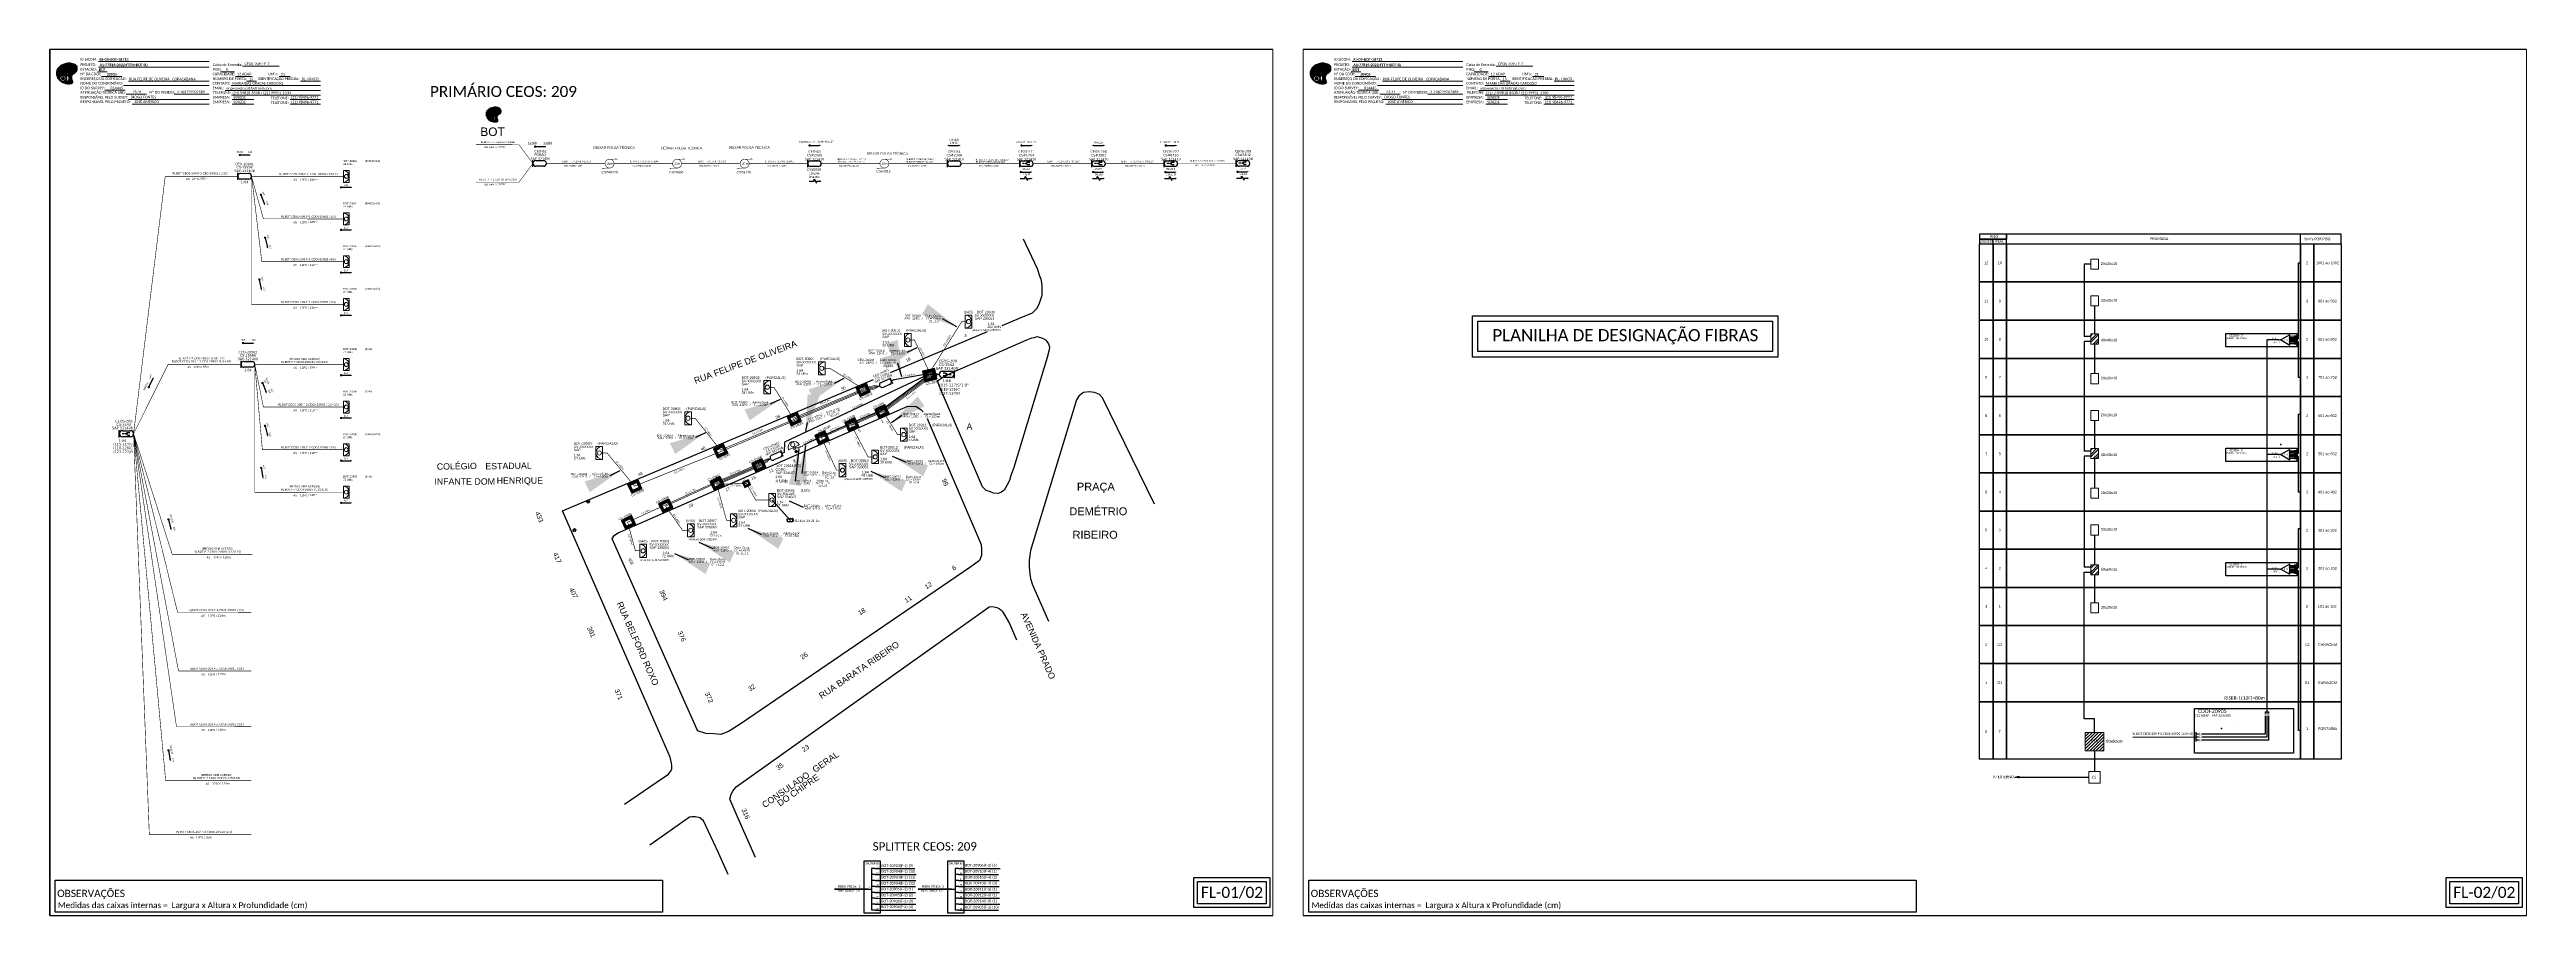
# Paper-space layout 'CDOI-20905' of a CAD drawing. Extents: x 11 to 1702, y 2 to 594.
# The model-space entities are those that its viewports show. They can reach past a viewport. Long polylines and large blocks are cut down to what shows.
import ezdxf
from ezdxf.enums import TextEntityAlignment as Align

# ---------------------------------------------------------------- set-up
doc = ezdxf.new("R2010")
doc.units = 0
doc.linetypes.add('PHANTOM2', pattern=[1.25, 0.625, -0.125, 0.125, -0.125, 0.125, -0.125])
for name, color, linetype in [('10.1-Caixas Subterrâneas', 5, 'Continuous'), ('20.4-CEO', 1, 'Continuous'), ('20.4-CEOS', 1, 'Continuous'), ('20.5-CABO AÉREO', 1, 'Continuous'), ('20.5-CEO', 1, 'Continuous'), ('CAP a instalar', 1, 'Continuous'), ('CEO', 1, 'Continuous'), ('label_cabos', 7, 'Continuous'), ('MUB', 252, 'Continuous'), ('Segmento de Logradouro Texto', 12, 'Continuous'), ('SETA', 7, 'Continuous'), ('Subida Lateral', 5, 'Continuous'), ('surveys', 7, 'Continuous'), ('surveys legendas', 7, 'Continuous'), ('texto', 255, 'Continuous'), ('UNIFILAR', 7, 'Continuous')]:
    doc.layers.add(name, color=color, linetype=linetype)
for name, color, linetype, lineweight in [("20.0-LEGENDA DOS CDO'S", 1, 'Continuous', 0), ('20.1-CDO_INTERIOR', 1, 'Continuous', 0), ('20.2-CDO_POSTE', 1, 'Continuous', 5), ('40.1-ETIQUETAS', 1, 'Continuous', 20), ('Postes', 1, 'Continuous', 0)]:
    doc.layers.add(name, color=color, linetype=linetype, lineweight=lineweight)
doc.layers.add('Comprimeto de lance', color=7, linetype='Continuous', true_color=0xf9f9f9)
doc.layers.add('DROP DE CLIENTE', color=140, linetype='Continuous', plot=False)
doc.styles.add('ARIAL', font='arial.ttf')
doc.styles.add('siredit', font='verdana.ttf')
doc.styles.get("Standard").update_dxf_attribs({"font": 'arial.ttf'})
doc.styles.add('WMF-Calibri0', font='calibri.ttf')
doc.styles.add('WMF-Calibri1', font='calibrib.ttf')
doc.linetypes.add('FENCELINE1', pattern='A,0.25,-0.1,[133,ltypeshp.shx,S=0.1,R=0,X=-0.1,Y=0],-0.1,1', length=1.45)
doc.dimstyles.new('CC', dxfattribs={"dimtxt": 1, "dimasz": 2, "dimexe": 0.18, "dimexo": 0.0625, "dimgap": 0.09, "dimtad": 0, "dimdec": 0, "dimrnd": 1, "dimzin": 0, "dimdsep": 46, "dimtxsty": 'siredit', "dimblk": 'NONE', "dimcen": 0, "dimse1": 1, "dimse2": 1, "dimsd1": 1, "dimsd2": 1, "dimclrt": 7, "dimadec": 0, "dimazin": 0, "dimtfac": 1, "dimtdec": 0, "dimtofl": 0, "dimtmove": 0, "dimatfit": 3, "dimfxl": 0, "dimtolj": 1, "dimtzin": 0, "dimarcsym": 0})
pattern_1 = [(45, (-109.213, -16.069), (-2.245064, 2.245064), []), (45, (-109.213, -14.4816), (-2.245064, 2.245064), [])]

# ---------------------------------------------------------------- blocks, each defined once
blk = doc.blocks.new('CDOI-12 ADAP SAP 05 ESQ')
at = {"color": 1}
blk.add_lwpolyline([(5016, -490.3), (5016, -490.3), (5016, -490.3), (4962.9, -490.3), (4962.9, -466.4), (4962.9, -466.4)], dxfattribs=at)
blk.add_lwpolyline([(4962.9, -466.4), (5016, -466.4), (5016, -490.3), (4962.9, -490.3)], close=True, dxfattribs=at)
blk = doc.blocks.new('OI')
h = blk.add_hatch(color=40)
edge = h.paths.add_edge_path()
edge.add_spline(control_points=[(4.4, -0.7), (3.9, -1), (3.3, -1.5), (2.8, -2.6), (2.9, -3.5), (3.1, -4.3), (3.3, -4.9), (3.4, -5.4), (3.4, -5.9), (3.2, -6.4), (2.5, -6.6), (1.7, -6.6), (0.6, -6.7), (-0.6, -6.4), (-1.6, -6.1), (-2.8, -5.6), (-3.9, -4.8), (-4.9, -3.7), (-5.3, -2.6), (-5.6, -1.9), (-5.8, -1), (-5.7, 0.5), (-5.1, 2), (-4.1, 3), (-3.3, 3.6), (-2.4, 4.2), (-1.4, 4.4), (-0.6, 4.7), (0.8, 4.9), (2.2, 5), (3.8, 4.6), (4.7, 4.2), (5.4, 3.7), (5.8, 3), (6, 2.2), (6, 1.5), (5.7, 0.6), (5.3, 0.1), (4.9, -0.4), (4.5, -0.6), (4.4, -0.7)], knot_values=[0, 0, 0, 0, 1.60434, 2.417191, 3.427595, 4.282808, 4.776746, 5.304182, 5.888771, 6.258406, 6.858137, 7.79129, 8.986195, 10.124242, 11.187857, 12.242908, 13.953784, 15.414161, 16.515391, 17.349188, 17.675853, 19.552021, 21.515531, 22.568638, 23.63245, 24.621084, 25.782718, 26.745347, 27.142653, 29.870543, 31.004649, 31.921532, 32.709589, 33.801391, 34.042471, 35.192333, 35.971461, 36.628871, 37.254359, 37.836911, 37.836911, 37.836911, 37.836911], degree=3, periodic=0)
h.paths.add_polyline_path([(1.1, -0.9, -1), (0, -0.9, -1)], flags=16)
edge = h.paths.add_edge_path(flags=16)
edge.add_ellipse((0.6, -3.6), major_axis=(-0.02, 1.71), ratio=0.361305, start_angle=0, end_angle=360)
h.paths.add_polyline_path([(-0.4, -3.6, -1), (-3.8, -3.6, -1)], flags=16)
edge = h.paths.add_edge_path(flags=0)
edge.add_ellipse((-2.1, -3.6), major_axis=(0, 0.885), ratio=0.758294, start_angle=0, end_angle=360)
at = {"color": 40}
for centre, radius in [((-2.1, -3.6), 1.72), ((0.5, -0.9), 0.587)]:
    blk.add_circle(centre, radius, dxfattribs=at)
blk.add_ellipse((-2.1, -3.6), major_axis=(0, 0.885), ratio=0.758294, start_param=-3.141592653589792, end_param=3.141592653589792, dxfattribs=at)
blk.add_ellipse((0.6, -3.6), major_axis=(-0.02, 1.71), ratio=0.361305, dxfattribs=at)
at = {"color": 40, "start_tangent": (-0.800898, -0.598801), "end_tangent": (-0.800898, -0.598801)}
blk.add_spline([(4.4, -0.7), (3.2, -1.8), (2.9, -2.5), (2.9, -3.5), (3.1, -4.4), (3.3, -4.8), (3.4, -5.4), (3.4, -6), (3.2, -6.3), (2.7, -6.5), (1.7, -6.6), (0.5, -6.6), (-0.6, -6.4), (-1.6, -6.1), (-2.6, -5.7), (-3.9, -4.7), (-4.9, -3.6), (-5.4, -2.6), (-5.6, -1.8), (-5.7, -1.5), (-5.6, 0.4), (-4.8, 2.2), (-4.1, 3), (-3.3, 3.6), (-2.4, 4.1), (-1.3, 4.5), (-0.4, 4.7), (0, 4.8), (2.7, 4.8), (3.8, 4.5), (4.7, 4.2), (5.3, 3.7), (5.9, 2.7), (5.9, 2.5), (5.9, 1.3), (5.7, 0.6), (5.3, 0.1), (4.8, -0.4), (4.4, -0.7)], degree=3, dxfattribs=at)
blk = doc.blocks.new('SPLT_1-8_SC-APC')
at = {"color": 1, "lineweight": 0}
blk.add_lwpolyline([(-17, -7.5), (-19.3, -7.5)], dxfattribs=at)
at = {"color": 1}
blk.add_lwpolyline([(-7.4, -2.1), (-17, -7.5), (-7.4, -13), (-7.4, -2.1)], dxfattribs=at)
at = {"color": 3, "lineweight": 0}
for points in [[(-3, -3.5), (-7.4, -3.5)], [(-7.4, -4.7), (-3, -4.7)], [(-7.4, -5.8), (-3, -5.8)], [(-7.4, -7), (-3, -7)], [(-7.4, -8.1), (-3, -8.1)], [(-7.4, -9.3), (-3, -9.3)], [(-7.4, -10.4), (-3, -10.4)], [(-7.4, -11.6), (-3, -11.6)], [(-2.4, -3), (-2.4, -4)], [(-2.4, -3), (0, -3)], [(-2.4, -4), (0, -4)], [(-2.4, -4.2), (-2.4, -5.2)], [(-2.4, -4.2), (0, -4.2)], [(-2.4, -5.2), (0, -5.2)], [(-2.4, -5.3), (-2.4, -6.3)], [(-2.4, -5.3), (0, -5.3)], [(-2.4, -6.3), (0, -6.3)], [(-2.4, -6.5), (-2.4, -7.5)], [(-2.4, -6.5), (0, -6.5)], [(-2.4, -7.5), (0, -7.5)], [(-2.4, -7.6), (-2.4, -8.6)], [(-2.4, -7.6), (0, -7.6)], [(-2.4, -8.6), (0, -8.6)], [(-2.4, -8.8), (-2.4, -9.8)], [(-2.4, -8.8), (0, -8.8)], [(-2.4, -9.8), (0, -9.8)], [(-2.4, -9.9), (-2.4, -10.9)], [(-2.4, -9.9), (0, -9.9)], [(-2.4, -10.9), (0, -10.9)], [(-2.4, -11.1), (-2.4, -12.1)], [(-2.4, -11.1), (0, -11.1)], [(-2.4, -12.1), (0, -12.1)]]:
    blk.add_lwpolyline(points, dxfattribs=at)
for points in [[(-3, -3.2), (-2.4, -3.2), (-2.4, -3.8), (-3, -3.8)], [(-3, -4.4), (-2.4, -4.4), (-2.4, -5), (-3, -5)], [(-3, -5.5), (-2.4, -5.5), (-2.4, -6.1), (-3, -6.1)], [(-3, -6.7), (-2.4, -6.7), (-2.4, -7.3), (-3, -7.3)], [(-3, -7.8), (-2.4, -7.8), (-2.4, -8.4), (-3, -8.4)], [(-3, -9), (-2.4, -9), (-2.4, -9.6), (-3, -9.6)], [(-3, -10.1), (-2.4, -10.1), (-2.4, -10.7), (-3, -10.7)], [(-3, -11.3), (-2.4, -11.3), (-2.4, -11.9), (-3, -11.9)]]:
    blk.add_lwpolyline(points, close=True, dxfattribs=at)
at = {"color": 1, "style": 'ARIAL'}
for s, height, p in [('1:8', 2, (-13.9, -8.4)), ('S1', 0.75, (-8.7, -3.8)), ('S2', 0.75, (-8.7, -5)), ('S3', 0.75, (-8.7, -6.2)), ('S4', 0.75, (-8.7, -7.4)), ('S5', 0.75, (-8.7, -8.6)), ('S6', 0.75, (-8.7, -9.7)), ('S7', 0.75, (-8.7, -10.8)), ('S8', 0.75, (-8.7, -11.9))]:
    blk.add_text(s, height=height, dxfattribs=at).set_placement(p)
blk = doc.blocks.new('_None')
blk = doc.blocks.new('*X58')
at = {"color": 0, "linetype": 'Continuous'}
for p, q in [((-1.25, 0.34099), (-0.49099, 1.1)), ((-1.25, 0.517767), (-0.667767, 1.1)), ((-1.25, 0.694544), (-0.844544, 1.1)), ((-1.25, 0.87132), (-1.02132, 1.1)), ((-1.25, 1.048097), (-1.198097, 1.1)), ((-1.25, 0.164214), (-0.8035, 0.610714)), ((-1.25, -0.012563), (-0.8035, 0.433937)), ((-1.25, -0.18934), (-0.8035, 0.25716)), ((-1.25, -0.366117), (-0.8035, 0.080383)), ((-0.789214, 0.625), (-0.314214, 1.1)), ((-0.612437, 0.625), (-0.137437, 1.1)), ((-0.43566, 0.625), (0.03934, 1.1)), ((-0.258883, 0.625), (0.216117, 1.1)), ((-0.082107, 0.625), (0.392893, 1.1)), ((0.09467, 0.625), (0.56967, 1.1)), ((0.271447, 0.625), (0.746447, 1.1)), ((0.448223, 0.625), (0.923223, 1.1)), ((0.625, 0.625), (1.1, 1.1)), ((0.801777, 0.625), (1.25, 1.073223)), ((0.8035, 0.449947), (1.25, 0.896447)), ((0.8035, 0.27317), (1.25, 0.71967)), ((0.8035, 0.096393), (1.25, 0.542893)), ((0.8035, -0.080383), (1.25, 0.366117)), ((0.8035, -0.25716), (1.25, 0.18934)), ((0.8035, -0.433937), (1.25, 0.012563)), ((-1.25, -0.542893), (-0.8035, -0.096393)), ((-1.25, -0.71967), (-0.8035, -0.27317)), ((-1.25, -0.896447), (-0.8035, -0.449947)), ((-1.25, -1.073223), (-0.801777, -0.625)), ((-1.1, -1.1), (-0.625, -0.625)), ((-0.923223, -1.1), (-0.448223, -0.625)), ((-0.746447, -1.1), (-0.271447, -0.625)), ((-0.56967, -1.1), (-0.09467, -0.625)), ((-0.392893, -1.1), (0.082107, -0.625)), ((-0.216117, -1.1), (0.258883, -0.625)), ((-0.03934, -1.1), (0.43566, -0.625)), ((0.137437, -1.1), (0.612437, -0.625)), ((0.314214, -1.1), (0.789214, -0.625)), ((0.49099, -1.1), (1.25, -0.34099)), ((0.667767, -1.1), (1.25, -0.517767)), ((0.8035, -0.610714), (1.25, -0.164214)), ((0.844544, -1.1), (1.25, -0.694544)), ((1.02132, -1.1), (1.25, -0.87132)), ((1.198097, -1.1), (1.25, -1.048097))]:
    blk.add_line(p, q, dxfattribs=at)

msp = doc.modelspace()

# ---------------------------------------------------------------- hatches: boundary and pattern name
h = msp.add_hatch(color=40)
edge = h.paths.add_edge_path()
edge.add_spline(control_points=[(222.2, 1254.6), (221.8, 1254.3), (221.3, 1253.8), (220.9, 1252.9), (221, 1252.1), (221.1, 1251.4), (221.3, 1250.9), (221.4, 1250.5), (221.4, 1250), (221.2, 1249.6), (220.6, 1249.4), (219.9, 1249.4), (218.9, 1249.3), (218, 1249.6), (217, 1249.8), (216, 1250.3), (215, 1251), (214.2, 1251.9), (213.8, 1252.8), (213.6, 1253.4), (213.3, 1254.3), (213.5, 1255.5), (214, 1256.9), (214.8, 1257.7), (215.6, 1258.3), (216.4, 1258.7), (217.2, 1259), (217.9, 1259.2), (219.1, 1259.4), (220.4, 1259.5), (221.7, 1259.1), (222.5, 1258.8), (223.1, 1258.3), (223.4, 1257.8), (223.7, 1257.1), (223.6, 1256.4), (223.4, 1255.7), (223, 1255.2), (222.7, 1254.8), (222.3, 1254.7), (222.2, 1254.6)], knot_values=[0, 0, 0, 0, 1.60434, 2.417191, 3.427595, 4.282808, 4.776746, 5.304182, 5.888771, 6.258406, 6.858137, 7.79129, 8.986195, 10.124242, 11.187857, 12.242908, 13.953784, 15.414161, 16.515391, 17.349188, 17.675853, 19.552021, 21.515531, 22.568638, 23.63245, 24.621084, 25.782718, 26.745347, 27.142653, 29.870543, 31.004649, 31.921532, 32.709589, 33.801391, 34.042471, 35.192333, 35.971461, 36.628871, 37.254359, 37.836911, 37.836911, 37.836911, 37.836911], degree=3, periodic=0)
edge = h.paths.add_edge_path(flags=16)
edge.add_ellipse((218.9, 1254.4), major_axis=(0.51, 0.001), ratio=1, start_angle=180, end_angle=360, ccw=False)
edge.add_ellipse((218.9, 1254.4), major_axis=(-0.51, -0.001), ratio=1, start_angle=180, end_angle=360, ccw=False)
edge = h.paths.add_edge_path(flags=16)
edge.add_ellipse((218.9, 1252), major_axis=(-0.02, 1.49), ratio=0.361305, start_angle=0, end_angle=360)
edge = h.paths.add_edge_path(flags=16)
edge.add_ellipse((216.6, 1252), major_axis=(1.49, 0), ratio=1, start_angle=180, end_angle=360, ccw=False)
edge.add_ellipse((216.6, 1252), major_axis=(-1.49, 0), ratio=1, start_angle=180, end_angle=360, ccw=False)
edge = h.paths.add_edge_path(flags=0)
edge.add_ellipse((216.6, 1252), major_axis=(-0.002, 0.769), ratio=0.758294, start_angle=0, end_angle=360)
h = msp.add_hatch()
h.set_pattern_fill('STEEL', color=1, style=0)
h.set_pattern_definition([(45, (-109.213, 62.516), (-2.245064, 2.245064), []), (45, (-109.213, 64.1034), (-2.245064, 2.245064), [])])
h.paths.add_polyline_path([(1331.4, 1097), (1331.4, 1103.9), (1326.1, 1103.9), (1326.1, 1097)])
h = msp.add_hatch(color=3)
h.dxf.hatch_style = 1
edge = h.paths.add_edge_path()
edge.add_arc((1455.1, 1099.8), 0.164, 0, 360)
h = msp.add_hatch()
h.set_pattern_fill('STEEL', color=1, style=0)
h.set_pattern_definition(pattern_1)
h.paths.add_polyline_path([(1331.4, 1018.4), (1331.4, 1025.3), (1326.1, 1025.3), (1326.1, 1018.4)])
h = msp.add_hatch(color=3)
h.dxf.hatch_style = 1
edge = h.paths.add_edge_path()
edge.add_arc((1455.1, 1021.2), 0.164, 0, 360)
h = msp.add_hatch()
h.set_pattern_fill('STEEL', color=1, style=0)
h.set_pattern_definition(pattern_1)
h.paths.add_polyline_path([(1326.1, 938.7), (1331.4, 938.7), (1331.4, 945.6), (1326.1, 945.6)])
h = msp.add_hatch(color=3)
h.dxf.hatch_style = 1
edge = h.paths.add_edge_path()
edge.add_arc((1455.1, 942.6), 0.164, 0, 360)
h = msp.add_hatch()
h.set_pattern_fill('ANSI31', color=1, scale=0.48)
h.set_pattern_definition([(45, (905.9931, 2967.643), (-1.0776307, 1.0776307), [])])
h.paths.add_polyline_path([(1335, 830.6), (1322.4, 830.6), (1322.4, 818), (1335, 818)])
h.paths.add_polyline_path([(1326.2, 823.3), (1331.6, 823.3), (1331.6, 826.1), (1326.2, 826.1)], flags=24)
h = msp.add_hatch(color=3)
h.dxf.hatch_style = 1
edge = h.paths.add_edge_path()
edge.add_arc((1445.6, 829.5), 0.374, 0, 360)
h = msp.add_hatch(color=3)
h.dxf.hatch_style = 1
edge = h.paths.add_edge_path()
edge.add_arc((1446.9, 827.4), 0.374, 0, 360)
h = msp.add_hatch(color=3)
h.dxf.hatch_style = 1
edge = h.paths.add_edge_path()
edge.add_arc((1448.1, 825.3), 0.374, 0, 360)

# ---------------------------------------------------------------- linework, layer by layer
for points in [[(-85.8, 705), (752.7, 705), (752.7, 1299), (-85.8, 1299), (-85.8, 705)], [(786.3, 705), (1624.9, 705), (1624.9, 1299), (786.3, 1299), (786.3, 705)], [(1399.7, 825.3), (1398.2, 825.3)], [(1448.1, 825.3), (1402.6, 825.3)]]:
    msp.add_lwpolyline(points)
at = {"color": 7, "lineweight": 0}
for points in [[(-52.4, 1290.7), (23.6, 1290.7)], [(819.8, 1290.7), (895.7, 1290.7)], [(-52.9, 1283.7), (-46.3, 1283.7)], [(-52.4, 1287), (23.6, 1287)], [(-50.2, 1280.6), (-36.3, 1280.6)], [(-35.1, 1274.3), (23.6, 1274.3)], [(-31.7, 1277.4), (23.6, 1277.4)], [(31.4, 1283.7), (40.9, 1283.7)], [(38.6, 1274.3), (99.8, 1274.3)], [(41.5, 1280.6), (53.1, 1280.6)], [(46.4, 1287.5), (71.6, 1287.5)], [(49, 1277.4), (56, 1277.4)], [(71.4, 1280.6), (79.1, 1280.6)], [(86.2, 1277.4), (99.8, 1277.4)], [(819.2, 1283.7), (825.8, 1283.7)], [(819.8, 1287), (895.7, 1287)], [(821.9, 1280.6), (835.8, 1280.6)], [(837.1, 1274.3), (895.7, 1274.3)], [(840.5, 1277.4), (895.7, 1277.4)], [(903.5, 1283.7), (913, 1283.7)], [(910.7, 1274.3), (971.9, 1274.3)], [(913.6, 1280.6), (925.2, 1280.6)], [(918.6, 1287.5), (943.7, 1287.5)], [(921.2, 1277.4), (928.1, 1277.4)], [(943.5, 1280.6), (951.2, 1280.6)], [(958.3, 1277.4), (971.9, 1277.4)], [(-47.9, 1271.2), (-34, 1271.2)], [(-33.4, 1268.3), (-19.4, 1268.3)], [(-31.7, 1264.7), (23.6, 1264.7)], [(-29.2, 1261.5), (23.6, 1261.5)], [(-0.5, 1268.3), (23.6, 1268.3)], [(34.5, 1271), (99.8, 1271)], [(38.8, 1267.8), (99.8, 1267.8)], [(39.4, 1264.7), (54.2, 1264.7)], [(39.4, 1261.5), (54.2, 1261.5)], [(79, 1264.7), (99.8, 1264.7)], [(79, 1261.5), (99.8, 1261.5)], [(824.2, 1271.2), (838.2, 1271.2)], [(838.8, 1268.3), (852.7, 1268.3)], [(840.5, 1264.7), (895.7, 1264.7)], [(843, 1261.5), (895.7, 1261.5)], [(871.6, 1268.3), (895.7, 1268.3)], [(906.7, 1271), (971.9, 1271)], [(910.9, 1267.8), (971.9, 1267.8)], [(911.5, 1264.7), (926.3, 1264.7)], [(911.5, 1261.5), (926.3, 1261.5)], [(951.2, 1264.7), (971.9, 1264.7)], [(951.2, 1261.5), (971.9, 1261.5)]]:
    msp.add_lwpolyline(points, dxfattribs=at)
at = {"const_width": 0.792}
for points in [[(44.2, 1226.7, 1), (44.9, 1226.7, 1)], [(58.9, 1199.7, 1), (59.1, 1199, 1)], [(58.9, 1199.7, 1), (59.1, 1199, 1)], [(61.7, 1170.3, 1), (61.9, 1169.6, 1)], [(61.7, 1170.3, 1), (61.9, 1169.6, 1)], [(57.9, 1141.7, 1), (58, 1140.9, 1)], [(57.9, 1141.7, 1), (58, 1140.9, 1)], [(46.4, 1097.7, 1), (47.2, 1097.7, 1)], [(59.9, 1070.7, 1), (60.2, 1070, 1)], [(59.9, 1070.7, 1), (60.2, 1070, 1)], [(-18, 1067.1, 1), (-17.7, 1067.8, 1)], [(-18, 1067.1, 1), (-17.7, 1067.8, 1)], [(61.7, 1041.3, 1), (61.9, 1040.5, 1)], [(61.7, 1041.3, 1), (61.9, 1040.5, 1)], [(59.1, 1012.4, 1), (59.2, 1011.7, 1)], [(59.1, 1012.4, 1), (59.2, 1011.7, 1)], [(-4.5, 977.1, 1), (-4.3, 976.3, 1)], [(-4.5, 977.1, 1), (-4.3, 976.3, 1)], [(-4.5, 818.7, 1), (-4.3, 817.9, 1)], [(-4.5, 818.7, 1), (-4.3, 817.9, 1)]]:
    msp.add_lwpolyline(points, format="xyb", close=True, dxfattribs=at)
at = {"color": 7}
for points, const_width in [([(246.6, 1232.4, 1), (247.4, 1232.4, 1)], 0.805), ([(298, 1223.8, 1.000012), (298, 1217.7, 0.999978)], 0.338), ([(344.3, 1223.8, 1.000012), (344.3, 1217.7, 0.999978)], 0.338), ([(390.6, 1223.8, 1.000012), (390.6, 1217.7, 0.999978)], 0.338), ([(434.7, 1233.2, 1), (435.5, 1233.2, 1)], 0.805), ([(486.4, 1223.8, 1.000012), (486.4, 1217.7, 0.999978)], 0.338), ([(580, 1233.2, 1), (580.8, 1233.2, 1)], 0.805), ([(678.9, 1233.2, 1), (679.8, 1233.2, 1)], 0.805), ([(579.6, 1215, 1), (580.4, 1215, 1)], 0.805), ([(629.1, 1215, 1), (629.9, 1215, 1)], 0.805), ([(678.6, 1215, 1), (679.4, 1215, 1)], 0.805), ([(728.1, 1215.2, 1), (728.9, 1215.2, 1)], 0.805)]:
    msp.add_lwpolyline(points, format="xyb", close=True, dxfattribs=dict(at, const_width=const_width))
at = {"color": 7, "const_width": 0.317}
for points in [[(298, 1223.8), (303.1, 1223.8), (302, 1224.3)], [(344.3, 1223.8), (349.4, 1223.8), (348.4, 1224.3)], [(390.6, 1223.8), (395.7, 1223.8), (394.7, 1224.3)], [(486.4, 1223.8), (491.5, 1223.8), (490.5, 1224.3)], [(298, 1217.7), (292.9, 1217.7), (293.9, 1217.2)], [(344.3, 1217.7), (339.2, 1217.7), (340.2, 1217.2)], [(390.6, 1217.7), (385.5, 1217.7), (386.6, 1217.2)], [(486.4, 1217.7), (481.4, 1217.7), (482.4, 1217.2)]]:
    msp.add_lwpolyline(points, dxfattribs=at)
at = {"color": 7}
for points in [[(435.1, 1233.2), (441.5, 1233.2)], [(530.9, 1233.2), (537.3, 1233.2)], [(580.4, 1233.2), (586.8, 1233.2)], [(629.9, 1233.2), (636.3, 1233.2)], [(679.3, 1233.2), (685.8, 1233.2)], [(438.2, 1208.7), (438.2, 1210.1), (439.9, 1207.3), (439.9, 1208.7)], [(580, 1215), (586.5, 1215)], [(582.8, 1210.6), (582.8, 1212), (584.5, 1209.2), (584.5, 1210.6)], [(629.5, 1215), (635.9, 1215)], [(632.3, 1210.6), (632.3, 1212), (634, 1209.2), (634, 1210.6)], [(679, 1215), (685.4, 1215)], [(681.8, 1210.6), (681.8, 1212), (683.5, 1209.2), (683.5, 1210.6)], [(728.5, 1215.2), (734.9, 1215.2)], [(731.3, 1210.8), (731.3, 1212.2), (733, 1209.4), (733, 1210.8)], [(1268.4, 1165.8), (1497.7, 1165.8), (1497.7, 1172.3), (1268.4, 1172.3), (1268.4, 1172.3), (1268.4, 1169)], [(1469.9, 1165.8), (1469.9, 1172.3)], [(1259.2, 1165.8), (1259.2, 1169)]]:
    msp.add_lwpolyline(points, dxfattribs=at)
for points in [[(113.6, 1204.5, 0.792, 0.792, 1), (114.4, 1204.5, 0.792, 0.792, 1)], [(113.6, 1175.3, 0.792, 0.792, 1), (114.4, 1175.3, 0.792, 0.792, 1)], [(113.6, 1146, 0.792, 0.792, 1), (114.4, 1146, 0.792, 0.792, 1)], [(113.6, 1116.7, 0.792, 0.792, 1), (114.4, 1116.7, 0.792, 0.792, 1)], [(113.6, 1075.6, 0.792, 0.792, 1), (114.4, 1075.6, 0.792, 0.792, 1)], [(113.6, 1046.3, 0.792, 0.792, 1), (114.4, 1046.3, 0.792, 0.792, 1)], [(113.6, 1017, 0.792, 0.792, 1), (114.4, 1017, 0.792, 0.792, 1)], [(113.6, 988.1, 0.792, 0.792, 1), (114.4, 988.1, 0.792, 0.792, 1)]]:
    msp.add_lwpolyline(points, format="xyseb", close=True)
for points in [[(1249.9, 1169), (1268.4, 1169), (1268.4, 1172.3), (1249.9, 1172.3)], [(1249.9, 1165.8), (1268.4, 1165.8), (1268.4, 1169), (1249.9, 1169)], [(1249.9, 1165.8), (1259.2, 1165.8), (1259.2, 1139.6), (1249.9, 1139.6)], [(1259.2, 1165.8), (1268.4, 1165.8), (1268.4, 1139.6), (1259.2, 1139.6)], [(1268.4, 1165.8), (1469.9, 1165.8), (1469.9, 1139.6), (1268.4, 1139.6)], [(1469.9, 1165.8), (1479.1, 1165.8), (1479.1, 1139.6), (1469.9, 1139.6)], [(1479.1, 1165.8), (1497.7, 1165.8), (1497.7, 1139.6), (1479.1, 1139.6)], [(1249.9, 1139.6), (1259.2, 1139.6), (1259.2, 1113.4), (1249.9, 1113.4)], [(1259.2, 1139.6), (1268.4, 1139.6), (1268.4, 1113.4), (1259.2, 1113.4)], [(1268.4, 1139.6), (1469.9, 1139.6), (1469.9, 1113.4), (1268.4, 1113.4)], [(1469.9, 1139.6), (1479.1, 1139.6), (1479.1, 1113.4), (1469.9, 1113.4)], [(1479.1, 1139.6), (1497.7, 1139.6), (1497.7, 1113.4), (1479.1, 1113.4)], [(1249.9, 1113.4), (1259.2, 1113.4), (1259.2, 1087.2), (1249.9, 1087.2)], [(1259.2, 1113.4), (1268.4, 1113.4), (1268.4, 1087.2), (1259.2, 1087.2)], [(1268.4, 1113.4), (1469.9, 1113.4), (1469.9, 1087.2), (1268.4, 1087.2)], [(1469.9, 1113.4), (1479.1, 1113.4), (1479.1, 1087.2), (1469.9, 1087.2)], [(1479.1, 1113.4), (1497.7, 1113.4), (1497.7, 1087.2), (1479.1, 1087.2)], [(1249.9, 1087.2), (1259.2, 1087.2), (1259.2, 1061), (1249.9, 1061)], [(1259.2, 1087.2), (1268.4, 1087.2), (1268.4, 1061), (1259.2, 1061)], [(1268.4, 1087.2), (1469.9, 1087.2), (1469.9, 1061), (1268.4, 1061)], [(1469.9, 1087.2), (1479.1, 1087.2), (1479.1, 1061), (1469.9, 1061)], [(1479.1, 1087.2), (1497.7, 1087.2), (1497.7, 1061), (1479.1, 1061)], [(1249.9, 1061), (1259.2, 1061), (1259.2, 1034.8), (1249.9, 1034.8)], [(1259.2, 1061), (1268.4, 1061), (1268.4, 1034.8), (1259.2, 1034.8)], [(1268.4, 1061), (1469.9, 1061), (1469.9, 1034.8), (1268.4, 1034.8)], [(1469.9, 1061), (1479.1, 1061), (1479.1, 1034.8), (1469.9, 1034.8)], [(1479.1, 1061), (1497.7, 1061), (1497.7, 1034.8), (1479.1, 1034.8)], [(1249.9, 1034.8), (1259.2, 1034.8), (1259.2, 1008.6), (1249.9, 1008.6)], [(1259.2, 1034.8), (1268.4, 1034.8), (1268.4, 1008.6), (1259.2, 1008.6)], [(1268.4, 1034.8), (1469.9, 1034.8), (1469.9, 1008.6), (1268.4, 1008.6)], [(1469.9, 1034.8), (1479.1, 1034.8), (1479.1, 1008.6), (1469.9, 1008.6)], [(1479.1, 1034.8), (1497.7, 1034.8), (1497.7, 1008.6), (1479.1, 1008.6)], [(1249.9, 1008.6), (1259.2, 1008.6), (1259.2, 982.4), (1249.9, 982.4)], [(1259.2, 1008.6), (1268.4, 1008.6), (1268.4, 982.4), (1259.2, 982.4)], [(1268.4, 1008.6), (1469.9, 1008.6), (1469.9, 982.4), (1268.4, 982.4)], [(1469.9, 1008.6), (1479.1, 1008.6), (1479.1, 982.4), (1469.9, 982.4)], [(1479.1, 1008.6), (1497.7, 1008.6), (1497.7, 982.4), (1479.1, 982.4)], [(1249.9, 982.4), (1259.2, 982.4), (1259.2, 956.3), (1249.9, 956.3)], [(1259.2, 982.4), (1268.4, 982.4), (1268.4, 956.3), (1259.2, 956.3)], [(1268.4, 982.4), (1469.9, 982.4), (1469.9, 956.3), (1268.4, 956.3)], [(1469.9, 982.4), (1479.1, 982.4), (1479.1, 956.3), (1469.9, 956.3)], [(1479.1, 982.4), (1497.7, 982.4), (1497.7, 956.3), (1479.1, 956.3)], [(1249.9, 956.3), (1259.2, 956.3), (1259.2, 930.1), (1249.9, 930.1)], [(1259.2, 956.3), (1268.4, 956.3), (1268.4, 930.1), (1259.2, 930.1)], [(1268.4, 956.3), (1469.9, 956.3), (1469.9, 930.1), (1268.4, 930.1)], [(1469.9, 956.3), (1479.1, 956.3), (1479.1, 930.1), (1469.9, 930.1)], [(1479.1, 956.3), (1497.7, 956.3), (1497.7, 930.1), (1479.1, 930.1)], [(1249.9, 930.1), (1259.2, 930.1), (1259.2, 904), (1249.9, 904)], [(1259.2, 930.1), (1268.4, 930.1), (1268.4, 904), (1259.2, 904)], [(1268.4, 930.1), (1469.9, 930.1), (1469.9, 904), (1268.4, 904)], [(1469.9, 930.1), (1479.1, 930.1), (1479.1, 904), (1469.9, 904)], [(1479.1, 930.1), (1497.7, 930.1), (1497.7, 904), (1479.1, 904)], [(1249.9, 904), (1259.2, 904), (1259.2, 877.8), (1249.9, 877.8)], [(1259.2, 904), (1268.4, 904), (1268.4, 877.8), (1259.2, 877.8)], [(1268.4, 904), (1469.9, 904), (1469.9, 877.8), (1268.4, 877.8)], [(1469.9, 904), (1479.1, 904), (1479.1, 877.8), (1469.9, 877.8)], [(1479.1, 904), (1497.7, 904), (1497.7, 877.8), (1479.1, 877.8)], [(1249.9, 877.8), (1259.2, 877.8), (1259.2, 851.6), (1249.9, 851.6)], [(1259.2, 877.8), (1268.4, 877.8), (1268.4, 851.6), (1259.2, 851.6)], [(1268.4, 877.8), (1469.9, 877.8), (1469.9, 851.6), (1268.4, 851.6)], [(1469.9, 877.8), (1479.1, 877.8), (1479.1, 851.6), (1469.9, 851.6)], [(1479.1, 877.8), (1497.7, 877.8), (1497.7, 851.6), (1479.1, 851.6)], [(1249.9, 851.6), (1259.2, 851.6), (1259.2, 812.3), (1249.9, 812.3)], [(1259.2, 851.6), (1268.4, 851.6), (1268.4, 812.3), (1259.2, 812.3)], [(1268.4, 851.6), (1469.9, 851.6), (1469.9, 812.3), (1268.4, 812.3)], [(1469.9, 851.6), (1479.1, 851.6), (1479.1, 812.3), (1469.9, 812.3)], [(1479.1, 851.6), (1497.7, 851.6), (1497.7, 812.3), (1479.1, 812.3)], [(472.4, 706.8), (483.8, 706.8), (483.8, 742.2), (472.4, 742.2)], [(529.7, 706.8), (541.1, 706.8), (541.1, 742.2), (529.7, 742.2)], [(-82, 729.3), (334.2, 729.3), (334.2, 707.4), (-82, 707.4)], [(790.1, 729.3), (1206.4, 729.3), (1206.4, 707.4), (790.1, 707.4)]]:
    msp.add_lwpolyline(points, close=True, dxfattribs=at)
at = {"color": 0, "lineweight": 0}
for points in [[(1326.1, 1155.3), (1331.4, 1155.3), (1331.4, 1148.4), (1326.1, 1148.4)], [(1326.1, 1130.1), (1331.4, 1130.1), (1331.4, 1123.2), (1326.1, 1123.2)], [(1326.1, 1076.7), (1331.4, 1076.7), (1331.4, 1069.8), (1326.1, 1069.8)], [(1326.1, 1051.5), (1331.4, 1051.5), (1331.4, 1044.6), (1326.1, 1044.6)], [(1326.1, 998.1), (1331.4, 998.1), (1331.4, 991.2), (1326.1, 991.2)], [(1326.1, 972.9), (1331.4, 972.9), (1331.4, 966), (1326.1, 966)], [(1326.1, 919.5), (1331.4, 919.5), (1331.4, 912.6), (1326.1, 912.6)]]:
    msp.add_lwpolyline(points, close=True, dxfattribs=at)
at = {"color": 3}
for points in [[(1326.1, 1151.8), (1321.6, 1151.8)], [(1321.6, 1151.8), (1321.6, 1102.1)], [(1469.9, 1074.1), (1468.6, 1074.1), (1468.6, 1098.3), (1467.4, 1099.5), (1468.6, 1100.7), (1468.6, 1152.7), (1469.9, 1152.7)], [(1328.7, 1123.2), (1328.7, 1103.9)], [(1326.1, 1102.1), (1321.6, 1102.1)], [(1321.7, 1098.7), (1321.6, 1023.6)], [(1326.1, 1098.7), (1321.7, 1098.7)], [(1328.7, 1097), (1328.7, 1076.7)], [(1328.7, 1044.6), (1328.7, 1025.3)], [(1469.9, 995.5), (1468.6, 995.5), (1468.6, 1019.7), (1467.4, 1020.9), (1468.6, 1022.1), (1468.6, 1048.9), (1469.9, 1048.9)], [(1326.1, 1023.6), (1321.6, 1023.6)], [(1326.1, 1020.1), (1321.6, 1020.1)], [(1321.6, 1020.1), (1321.6, 943.9)], [(1328.7, 1018.4), (1328.7, 998.1)], [(1469.9, 831.9), (1468.6, 831.9), (1468.6, 941.3), (1467.4, 942.5), (1468.6, 943.7), (1468.6, 970.5), (1469.9, 970.5)], [(1328.7, 966), (1328.7, 945.6)], [(1326.1, 943.9), (1321.6, 943.9)], [(1328.7, 830.6), (1328.7, 840), (1321.6, 840), (1321.6, 940.5), (1326.1, 940.5)], [(1326.1, 942.2), (1326.1, 938.7)], [(1328.7, 938.7), (1328.7, 919.5)], [(1399.7, 829.5), (1398.2, 829.5)], [(1445.6, 829.5), (1402.6, 829.5)]]:
    msp.add_lwpolyline(points, dxfattribs=at)
at = {"color": 1}
for points in [[(902.2, 1116.3), (1111.7, 1116.3), (1111.7, 1088.1), (902.2, 1088.1)], [(905.9, 1112.6), (1107.9, 1112.6), (1107.9, 1091.9), (905.9, 1091.9)], [(1418.7, 1104.2), (1467.4, 1104.2), (1467.4, 1095.1), (1418.7, 1095.1)], [(1418.7, 1025.6), (1467.4, 1025.6), (1467.4, 1016.5), (1418.7, 1016.5)], [(1418.7, 947.2), (1467.4, 947.2), (1467.4, 938.1), (1418.7, 938.1)], [(698.5, 731), (750.7, 731), (750.7, 710.4), (698.5, 710.4)], [(1569.7, 731), (1621.9, 731), (1621.9, 710.4), (1569.7, 710.4)], [(701.1, 728.4), (748.1, 728.4), (748.1, 713), (701.1, 713)], [(1572.3, 728.4), (1619.3, 728.4), (1619.3, 713), (1572.3, 713)]]:
    msp.add_lwpolyline(points, close=True, dxfattribs=at)
at = {"color": 1, "lineweight": 0}
for points in [[(1326.1, 1103.9), (1331.4, 1103.9), (1331.4, 1097), (1326.1, 1097)], [(1326.1, 1025.3), (1331.4, 1025.3), (1331.4, 1018.4), (1326.1, 1018.4)], [(1326.1, 945.6), (1331.4, 945.6), (1331.4, 938.7), (1326.1, 938.7)], [(1322.4, 830.6), (1335, 830.6), (1335, 818), (1322.4, 818)]]:
    msp.add_lwpolyline(points, close=True, dxfattribs=at)
at = {"color": 5, "const_width": 0.88}
msp.add_lwpolyline([(1446.9, 1099.8), (1446.9, 859.2), (1446.9, 859.2), (1446.9, 844.8)], dxfattribs=at)
at = {"color": 5}
for points in [[(1455.1, 1099.8), (1446.9, 1099.8)], [(1455.1, 1021.2), (1446.9, 1021.2)], [(1455.1, 942.6), (1446.9, 942.6)], [(1426, 838.4), (1426, 838.4)], [(1445.7, 842), (1445.6, 829.5), (1445.6, 829.5)], [(1445.7, 844.8), (1445.7, 843.6)], [(1445.7, 844.8), (1448.1, 844.8)], [(1446.9, 844.8), (1446.9, 843.6)], [(1446.9, 841.9), (1446.9, 827.4), (1446.9, 827.4)], [(1448.1, 844.8), (1448.1, 843.6)], [(1448.1, 841.9), (1448.1, 825.3), (1448.1, 825.3)], [(1426, 827.1), (1426, 827.1)]]:
    msp.add_lwpolyline(points, dxfattribs=at)
at = {"color": 1}
for points in [[(1328.7, 818), (1328.7, 803.7)], [(1398.2, 830.7), (1398.2, 824.3)], [(1324.8, 799.7), (1274.1, 799.7), (1276.8, 800.6), (1276.8, 799.2)]]:
    msp.add_lwpolyline(points, dxfattribs=at)
at = {"color": 1, "const_width": 0.8}
msp.add_lwpolyline([(1354.8, 827.4), (1398.2, 827.4)], dxfattribs=at)
at = {"color": 2}
for points in [[(1399.7, 827.4), (1398.2, 827.4)], [(1446.9, 827.4), (1402.6, 827.4)]]:
    msp.add_lwpolyline(points, dxfattribs=at)
at = {"color": 7, "lineweight": 0}
msp.add_lwpolyline([(1324.8, 803.7), (1332.6, 803.7), (1332.6, 795.8), (1324.8, 795.8)], close=True, dxfattribs=at)
at = {"color": 3}
for centre in [(1455.1, 1099.8), (1455.1, 1021.2), (1455.1, 942.6)]:
    msp.add_circle(centre, 0.164, dxfattribs=at)
at = {"color": 40}
for centre, major_axis, ratio in [((216.6, 1252), (1.49, 0), 1), ((218.9, 1254.4), (0.51, 0.001), 1), ((218.9, 1252), (-0.02, 1.49), 0.361305)]:
    msp.add_ellipse(centre, major_axis=major_axis, ratio=ratio, dxfattribs=at)
msp.add_ellipse((216.6, 1252), major_axis=(-0.002, 0.769), ratio=0.758294, start_param=-3.141592653589792, end_param=3.141592653589792, dxfattribs=at)
at = {"color": 40, "start_tangent": (-0.879222, -0.661036), "end_tangent": (-0.879222, -0.661036)}
msp.add_spline([(222.2, 1254.6), (221.2, 1253.6), (221, 1252.9), (221, 1252.1), (221.1, 1251.3), (221.3, 1250.9), (221.4, 1250.5), (221.4, 1250), (221.2, 1249.7), (220.8, 1249.5), (219.9, 1249.4), (218.9, 1249.4), (217.9, 1249.6), (217, 1249.8), (216.2, 1250.2), (215, 1251.1), (214.2, 1252), (213.8, 1252.9), (213.5, 1253.6), (213.5, 1253.9), (213.5, 1255.5), (214.2, 1257.1), (214.8, 1257.7), (215.6, 1258.3), (216.3, 1258.7), (217.3, 1259), (218.1, 1259.2), (218.4, 1259.3), (220.8, 1259.3), (221.8, 1259.1), (222.5, 1258.8), (223, 1258.3), (223.5, 1257.5), (223.6, 1257.3), (223.6, 1256.3), (223.4, 1255.7), (223, 1255.2), (222.6, 1254.8), (222.2, 1254.6)], degree=3, dxfattribs=at)
at = {"color": 7}
for p in [(1249.9, 1139.6), (1249.9, 1113.4), (1249.9, 1087.2), (1249.9, 1061), (1249.9, 1034.8), (1249.9, 1008.6), (1249.9, 982.4), (1249.9, 956.3), (1249.9, 930.1), (1249.9, 904), (1249.9, 877.8)]:
    msp.add_point(p, dxfattribs=at)
for p in [(1456.5, 1099.8), (1456.5, 1028.2), (1456.5, 1021.2), (1456.5, 942.6), (1415.8, 833.3)]:
    msp.add_point(p)
at = {"layer": '10.1-Caixas Subterrâneas', "color": 30, "linetype": 'Continuous'}
for p, q in [((473.8, 1070.3), (466.9, 1067.1)), ((476.6, 1064.2), (473.8, 1070.3)), ((520.7, 1080.3), (512.5, 1078.3)), ((512.5, 1078.3), (514.2, 1071.1)), ((514.2, 1071.1), (522.4, 1073.1)), ((514.3, 1077.1), (519.6, 1078.4)), ((514.3, 1077.1), (514.3, 1077.1)), ((515.3, 1073), (514.3, 1077.1)), ((520.6, 1074.3), (515.3, 1073)), ((519.6, 1078.4), (520.6, 1074.3)), ((522.4, 1073.1), (520.7, 1080.3)), ((466.9, 1067.1), (469.7, 1061)), ((468.7, 1066.3), (473.2, 1068.4)), ((468.7, 1066.3), (468.7, 1066.3)), ((470.4, 1062.9), (468.7, 1066.3)), ((469.7, 1061), (476.6, 1064.2)), ((474.8, 1065), (470.4, 1062.9)), ((473.2, 1068.4), (474.8, 1065)), ((486.7, 1055.4), (479.8, 1052.2)), ((481.6, 1051.5), (486.1, 1053.5)), ((486.1, 1053.5), (487.7, 1050.1)), ((489.5, 1049.3), (486.7, 1055.4)), ((426.6, 1050.3), (419.7, 1047)), ((419.7, 1047), (422.5, 1041)), ((421.5, 1046.3), (425.9, 1048.4)), ((421.5, 1046.3), (421.5, 1046.3)), ((423.1, 1042.8), (421.5, 1046.3)), ((422.5, 1041), (429.4, 1044.2)), ((427.5, 1044.9), (423.1, 1042.8)), ((425.9, 1048.4), (427.5, 1044.9)), ((429.4, 1044.2), (426.6, 1050.3)), ((445.6, 1037.4), (438.7, 1034.2)), ((448.4, 1031.3), (445.6, 1037.4)), ((466.1, 1046.4), (459.2, 1043.1)), ((459.2, 1043.1), (462, 1037.1)), ((461, 1042.4), (465.4, 1044.5)), ((461, 1042.4), (461, 1042.4)), ((462.6, 1039), (461, 1042.4)), ((462, 1037.1), (468.9, 1040.3)), ((467.1, 1041), (462.6, 1039)), ((465.4, 1044.5), (467.1, 1041)), ((468.9, 1040.3), (466.1, 1046.4)), ((479.8, 1052.2), (482.6, 1046.1)), ((481.6, 1051.5), (481.6, 1051.5)), ((483.2, 1048), (481.6, 1051.5)), ((482.6, 1046.1), (489.5, 1049.3)), ((487.7, 1050.1), (483.2, 1048)), ((376.2, 1028.3), (369.3, 1025.1)), ((369.3, 1025.1), (372.1, 1019)), ((371.1, 1024.3), (375.5, 1026.4)), ((371.1, 1024.3), (371.1, 1024.3)), ((372.7, 1020.9), (371.1, 1024.3)), ((372.1, 1019), (379, 1022.2)), ((377.1, 1022.9), (372.7, 1020.9)), ((375.5, 1026.4), (377.1, 1022.9)), ((379, 1022.2), (376.2, 1028.3)), ((438.7, 1034.2), (441.5, 1028.1)), ((440.5, 1033.4), (444.9, 1035.5)), ((440.5, 1033.4), (440.5, 1033.4)), ((442.1, 1030), (440.5, 1033.4)), ((441.5, 1028.1), (448.4, 1031.3)), ((446.6, 1032.1), (442.1, 1030)), ((444.9, 1035.5), (446.6, 1032.1)), ((317.3, 1004), (310.4, 1000.8)), ((312.2, 1000.1), (316.7, 1002.1)), ((316.7, 1002.1), (318.3, 998.7)), ((320.1, 997.9), (317.3, 1004)), ((373.7, 1006.1), (366.8, 1002.8)), ((366.8, 1002.8), (369.6, 996.8)), ((368.6, 1002.1), (373.1, 1004.2)), ((368.6, 1002.1), (368.6, 1002.1)), ((370.2, 998.7), (368.6, 1002.1)), ((373.1, 1004.2), (374.7, 1000.7)), ((376.5, 1000), (373.7, 1006.1)), ((402.4, 1018.3), (395.5, 1015.1)), ((395.5, 1015.1), (398.3, 1009.1)), ((397.3, 1014.4), (401.8, 1016.5)), ((397.3, 1014.4), (397.3, 1014.4)), ((399, 1010.9), (397.3, 1014.4)), ((398.3, 1009.1), (405.2, 1012.3)), ((403.4, 1013), (399, 1010.9)), ((401.8, 1016.5), (403.4, 1013)), ((405.2, 1012.3), (402.4, 1018.3)), ((310.4, 1000.8), (313.2, 994.7)), ((312.2, 1000.1), (312.2, 1000.1)), ((313.8, 996.6), (312.2, 1000.1)), ((313.2, 994.7), (320.1, 997.9)), ((318.3, 998.7), (313.8, 996.6)), ((338.5, 990.7), (331.6, 987.5)), ((331.6, 987.5), (334.5, 981.4)), ((333.5, 986.8), (337.9, 988.8)), ((333.5, 986.8), (333.5, 986.8)), ((335.1, 983.3), (333.5, 986.8)), ((339.5, 985.4), (335.1, 983.3)), ((337.9, 988.8), (339.5, 985.4)), ((341.4, 984.7), (338.5, 990.7)), ((369.6, 996.8), (376.5, 1000)), ((374.7, 1000.7), (370.2, 998.7)), ((313, 979.3), (306.1, 976)), ((306.1, 976), (308.9, 970)), ((307.9, 975.3), (312.4, 977.4)), ((307.9, 975.3), (307.9, 975.3)), ((309.5, 971.9), (307.9, 975.3)), ((308.9, 970), (315.8, 973.2)), ((314, 973.9), (309.5, 971.9)), ((312.4, 977.4), (314, 973.9)), ((315.8, 973.2), (313, 979.3)), ((334.5, 981.4), (341.4, 984.7))]:
    msp.add_line(p, q, dxfattribs=at)
at = {"layer": '10.1-Caixas Subterrâneas', "color": 5, "linetype": 'Continuous'}
for p, q in [((393, 1003.9), (389.1, 1002.1)), ((389.1, 1002.1), (390.7, 998.7)), ((390.1, 1001.7), (392.6, 1002.9)), ((392.6, 1002.9), (393.5, 1000.9)), ((394.6, 1000.5), (393, 1003.9)), ((390.1, 1001.7), (390.1, 1001.7)), ((391, 999.7), (390.1, 1001.7)), ((390.7, 998.7), (394.6, 1000.5)), ((393.5, 1000.9), (391, 999.7))]:
    msp.add_line(p, q, dxfattribs=at)
at = {"layer": '20.1-CDO_INTERIOR', "color": 251, "lineweight": 18}
for points in [[(119.6, 1207.9), (119.6, 1216), (115.5, 1216), (115.5, 1207.9)], [(119.6, 1178.7), (119.6, 1186.9), (115.5, 1186.9), (115.5, 1178.7)], [(119.6, 1149.4), (119.6, 1157.6), (115.5, 1157.6), (115.5, 1149.4)], [(119.6, 1120.1), (119.6, 1128.3), (115.5, 1128.3), (115.5, 1120.1)], [(119.6, 1020.4), (119.6, 1028.6), (115.5, 1028.6), (115.5, 1020.4)]]:
    msp.add_lwpolyline(points, close=True, dxfattribs=at)
at = {"layer": '20.1-CDO_INTERIOR', "color": 8, "lineweight": 18}
for points in [[(500.2, 1095.3), (500.2, 1104.3), (504.7, 1104.3), (504.7, 1095.3)], [(546.3, 1107.9), (546.3, 1116.9), (541.8, 1116.9), (541.8, 1107.9)], [(119.6, 1078.9), (119.6, 1087), (115.5, 1087), (115.5, 1078.9)], [(403.8, 1062.9), (403.8, 1071.9), (408.3, 1071.9), (408.3, 1062.9)], [(441.3, 1075.8), (441.2, 1084.8), (445.7, 1084.8), (445.7, 1075.8)], [(349.6, 1041.6), (349.6, 1050.6), (354.1, 1050.6), (354.1, 1041.6)], [(502, 1030.4), (502, 1039.4), (497.5, 1039.4), (497.5, 1030.4)], [(288.7, 1017.8), (288.7, 1026.8), (293.2, 1026.8), (293.2, 1017.8)], [(482.4, 1015.1), (482.4, 1024.1), (477.9, 1024.1), (477.9, 1015.1)], [(460, 1006), (460, 1015), (455.5, 1015), (455.5, 1006)], [(119.6, 991.3), (119.6, 999.5), (115.5, 999.5), (115.5, 991.3)], [(355.9, 964.7), (355.9, 973.7), (351.4, 973.7), (351.4, 964.8)], [(385.3, 971.6), (385.3, 980.6), (380.8, 980.6), (380.8, 971.6)], [(323.3, 950.7), (323.3, 959.7), (318.8, 959.7), (318.8, 950.7)]]:
    msp.add_lwpolyline(points, close=True, dxfattribs=at)
at = {"layer": '20.1-CDO_INTERIOR', "color": 1, "lineweight": 18}
for points in [[(119.6, 1049.7), (119.6, 1057.9), (115.5, 1057.9), (115.5, 1049.7)], [(411.7, 985.5), (411.7, 994.5), (407.2, 994.5), (407.2, 985.5)]]:
    msp.add_lwpolyline(points, close=True, dxfattribs=at)
at = {"layer": '20.1-CDO_INTERIOR', "color": 251, "lineweight": 18}
for centre in [(117.6, 1212), (117.5, 1182.8), (117.5, 1153.5), (117.5, 1124.2), (117.5, 1024.5)]:
    msp.add_circle(centre, 1.31, dxfattribs=at)
at = {"layer": '20.1-CDO_INTERIOR', "color": 8, "lineweight": 18}
for centre, radius in [((544.1, 1112.4), 1.44), ((502.5, 1099.8), 1.44), ((117.5, 1082.9), 1.31), ((443.5, 1080.3), 1.44), ((406.1, 1067.4), 1.44), ((351.8, 1046.1), 1.44), ((499.7, 1034.9), 1.44), ((291, 1022.3), 1.44), ((480.1, 1019.6), 1.44), ((457.7, 1010.5), 1.44), ((117.5, 995.4), 1.31), ((353.7, 969.2), 1.44), ((383.1, 976.1), 1.44), ((321, 955.2), 1.44)]:
    msp.add_circle(centre, radius, dxfattribs=at)
at = {"layer": '20.1-CDO_INTERIOR', "color": 1, "lineweight": 18}
for centre, radius in [((117.5, 1053.8), 1.31), ((409.4, 990), 1.44)]:
    msp.add_circle(centre, radius, dxfattribs=at)
at = {"layer": '20.1-CDO_INTERIOR', "color": 251, "lineweight": 18}
for centre in [(115.5, 1212), (115.5, 1182.8), (115.5, 1153.5), (115.5, 1124.2), (115.5, 1024.5)]:
    msp.add_arc(centre, 4.09, 270, 90, dxfattribs=at)
at = {"layer": '20.1-CDO_INTERIOR', "color": 8, "lineweight": 18}
for centre, radius, start, end in [((504.7, 1099.8), 4.5, 90.0276, 270.0276), ((541.8, 1112.4), 4.5, 270.0276, 90.0276), ((115.5, 1082.9), 4.09, 270, 90), ((408.3, 1067.4), 4.5, 90.0276, 270.0276), ((445.7, 1080.3), 4.5, 90.0276, 270.0276), ((354.1, 1046.1), 4.5, 90.0276, 270.0276), ((497.5, 1034.9), 4.5, 269.9724, 89.9724), ((293.2, 1022.3), 4.5, 90.0276, 270.0276), ((477.9, 1019.6), 4.5, 269.9724, 89.9724), ((455.5, 1010.5), 4.5, 270.0276, 90.0276), ((115.5, 995.4), 4.09, 270, 90), ((351.4, 969.2), 4.5, 269.9724, 89.9724), ((380.8, 976.1), 4.5, 269.9724, 89.9724), ((318.8, 955.2), 4.5, 269.9724, 89.9724)]:
    msp.add_arc(centre, radius, start, end, dxfattribs=at)
at = {"layer": '20.1-CDO_INTERIOR', "color": 1, "lineweight": 18}
for centre, radius, start, end in [((115.5, 1053.8), 4.09, 270, 90), ((407.2, 990), 4.5, 269.9724, 89.9724)]:
    msp.add_arc(centre, radius, start, end, dxfattribs=at)
at = {"layer": '20.2-CDO_POSTE', "color": 7}
msp.add_line((420.7, 1024.5), (428.1, 1027.9), dxfattribs=at)
for centre, radius in [((423.6, 1028), 1.4), ((424.7, 1025.5), 0.749)]:
    msp.add_circle(centre, radius, dxfattribs=at)
msp.add_arc((424.4, 1026.2), 4.05, 24.1869, 204.1869, dxfattribs=at)
at = {"layer": '20.4-CEO', "color": 7}
for p, q in [((247.4, 1222.8), (252.8, 1222.8)), ((252.8, 1219), (247.4, 1219))]:
    msp.add_line(p, q, dxfattribs=at)
at = {"layer": '20.4-CEO', "color": 7, "const_width": 0.322}
for points in [[(206.4, 1233.8), (235.9, 1233.7), (245.5, 1220.9)], [(206.4, 1208.1), (235.9, 1208.1), (245.5, 1220.9)]]:
    msp.add_lwpolyline(points, dxfattribs=at)
at = {"layer": '20.4-CEO', "color": 7}
msp.add_lwpolyline([(245.5, 1218.6), (245.5, 1223.2)], dxfattribs=at)
for centre, start, end in [((247.4, 1220.9), 90, 270), ((252.8, 1220.9), 270, 90)]:
    msp.add_arc(centre, 1.93, start, end, dxfattribs=at)
at = {"layer": '20.4-CEOS', "color": 7}
for p, q in [((435.8, 1222.7), (441.2, 1222.7)), ((531.6, 1222.7), (537, 1222.7)), ((581.1, 1222.7), (586.5, 1222.7)), ((630.6, 1222.7), (636, 1222.7)), ((680.1, 1222.7), (685.5, 1222.7)), ((729.6, 1222.9), (735, 1222.9)), ((45.1, 1214.1), (50.6, 1214)), ((50.6, 1210.1), (45.1, 1210.1)), ((441.2, 1218.8), (435.8, 1218.8)), ((537, 1218.8), (531.6, 1218.8)), ((586.5, 1218.8), (581.1, 1218.8)), ((636, 1218.8), (630.6, 1218.8)), ((685.5, 1218.8), (680.1, 1218.8)), ((735, 1219), (729.6, 1219))]:
    msp.add_line(p, q, dxfattribs=at)
at = {"layer": '20.4-CEOS', "color": 5}
for p, q in [((47.4, 1085), (52.9, 1085)), ((52.9, 1081.1), (47.4, 1081.1)), ((526.1, 1078.3), (532.1, 1078.3)), ((532.1, 1074), (526.1, 1074)), ((-36, 1037.5), (-30.3, 1037.5)), ((-30.3, 1033.4), (-36, 1033.4))]:
    msp.add_line(p, q, dxfattribs=at)
at = {"layer": '20.4-CEOS', "color": 7}
for points in [[(433.9, 1218.4), (433.9, 1223.1)], [(529.7, 1218.4), (529.7, 1223.1)], [(579.2, 1218.4), (579.2, 1223.1)], [(628.7, 1218.4), (628.7, 1223.1)], [(678.2, 1218.4), (678.2, 1223.1)], [(727.6, 1218.6), (727.6, 1223.3)], [(43.1, 1209.7), (43.1, 1214.5)], [(582.3, 1220.9), (581, 1220.9)], [(584.4, 1221.7), (586.1, 1221.7)], [(584.4, 1220.1), (586.1, 1220.1)], [(631.8, 1220.9), (630.5, 1220.9)], [(633.9, 1221.7), (635.6, 1221.7)], [(633.9, 1220.1), (635.6, 1220.1)], [(681.3, 1220.9), (680, 1220.9)], [(683.4, 1221.7), (685.1, 1221.7)], [(683.4, 1220.1), (685.1, 1220.1)], [(730.8, 1221.1), (729.5, 1221.1)], [(732.9, 1221.9), (734.5, 1221.9)], [(732.9, 1220.3), (734.5, 1220.3)]]:
    msp.add_lwpolyline(points, dxfattribs=at)
for points in [[(582.3, 1220.9, 0, 2.38, 0), (584.5, 1220.9, 2.38, 2.38, 0)], [(631.8, 1220.9, 0, 2.38, 0), (634, 1220.9, 2.38, 2.38, 0)], [(681.3, 1220.9, 0, 2.38, 0), (683.5, 1220.9, 2.38, 2.38, 0)], [(730.8, 1221.1, 0, 2.38, 0), (733, 1221.1, 2.38, 2.38, 0)]]:
    msp.add_lwpolyline(points, format="xyseb", dxfattribs=at)
at = {"layer": '20.4-CEOS', "color": 5}
for points in [[(45.4, 1080.7), (45.4, 1085.5)], [(528.4, 1077.1), (526.6, 1077.1)], [(528.4, 1075.3), (526.6, 1075.3)], [(530.8, 1076.2), (532.2, 1076.2)], [(534.3, 1078.8), (534.3, 1073.6)], [(-38.1, 1033), (-38.1, 1037.9)], [(-32.5, 1036.3), (-30.8, 1036.3)], [(-34.8, 1035.5), (-36.1, 1035.5)], [(-32.5, 1034.6), (-30.8, 1034.6)]]:
    msp.add_lwpolyline(points, dxfattribs=at)
for points in [[(530.8, 1076.2, 0, 2.65, 0), (528.3, 1076.2, 2.65, 2.65, 0)], [(-34.8, 1035.5, 0, 2.52, 0), (-32.4, 1035.5, 2.52, 2.52, 0)]]:
    msp.add_lwpolyline(points, format="xyseb", dxfattribs=at)
at = {"layer": '20.4-CEOS', "color": 7}
for centre, radius, start, end in [((435.8, 1220.7), 1.93, 90, 270), ((441.2, 1220.7), 1.93, 270, 90), ((531.6, 1220.7), 1.93, 90, 270), ((537, 1220.7), 1.93, 270, 90), ((581.1, 1220.7), 1.93, 90, 270), ((586.5, 1220.7), 1.93, 270, 90), ((630.6, 1220.7), 1.93, 90, 270), ((636, 1220.7), 1.93, 270, 90), ((680.1, 1220.7), 1.93, 90, 270), ((685.5, 1220.7), 1.93, 270, 90), ((729.6, 1220.9), 1.93, 90, 270), ((735, 1220.9), 1.93, 270, 90), ((45.1, 1212.1), 1.96, 89.9211, 269.9211), ((50.6, 1212.1), 1.96, 269.9211, 89.9211)]:
    msp.add_arc(centre, radius, start, end, dxfattribs=at)
at = {"layer": '20.4-CEOS', "color": 5}
for centre, radius, start, end in [((47.4, 1083.1), 1.96, 89.9211, 269.9211), ((52.9, 1083.1), 1.96, 269.9211, 89.9211), ((526.1, 1076.2), 2.14, 90, 270), ((532.1, 1076.2), 2.14, 270, 90), ((-36, 1035.5), 2.04, 90, 270), ((-30.3, 1035.5), 2.04, 270, 90)]:
    msp.add_arc(centre, radius, start, end, dxfattribs=at)
at = {"layer": '20.5-CABO AÉREO', "color": 7, "ltscale": 8, "const_width": 0.322}
for points in [[(254.7, 1220.7), (294.9, 1220.7)], [(301, 1220.7), (341.3, 1220.7)], [(347.3, 1220.7), (387.6, 1220.7)], [(393.7, 1220.7), (433.9, 1220.7)], [(443.1, 1220.7), (483.4, 1220.7)], [(489.5, 1220.7), (529.7, 1220.7)], [(539, 1220.7), (579.2, 1220.7)], [(588.4, 1220.7), (628.7, 1220.7)], [(637.9, 1220.7), (678.2, 1220.7)], [(687.4, 1220.9), (727.6, 1220.9)]]:
    msp.add_lwpolyline(points, dxfattribs=at)
at = {"layer": '20.5-CEO', "color": 7}
for p, q in [((484.1, 1070.7), (488.8, 1072.7)), ((490.3, 1069.4), (485.6, 1067.3))]:
    msp.add_line(p, q, dxfattribs=at)
at = {"layer": '20.5-CEO', "color": 5}
for p, q in [((409.1, 1020.8), (413.8, 1022.8)), ((415.3, 1019.5), (410.6, 1017.5))]:
    msp.add_line(p, q, dxfattribs=at)
at = {"layer": '20.5-CEO', "color": 7}
msp.add_lwpolyline([(492.1, 1069.8), (490.3, 1073.8)], dxfattribs=at)
at = {"layer": '20.5-CEO', "color": 5}
msp.add_lwpolyline([(417.1, 1019.9), (415.4, 1023.9)], dxfattribs=at)
at = {"layer": '20.5-CEO', "color": 7}
for centre, start, end in [((484.8, 1069), 113.3994, 293.3994), ((489.5, 1071), 293.3994, 113.3994)]:
    msp.add_arc(centre, 1.82, start, end, dxfattribs=at)
at = {"layer": '20.5-CEO', "color": 5}
for centre, start, end in [((409.9, 1019.1), 113.3994, 293.3994), ((414.6, 1021.2), 293.3994, 113.3994)]:
    msp.add_arc(centre, 1.82, start, end, dxfattribs=at)
at = {"layer": 'CAP a instalar', "color": 5, "linetype": 'FENCELINE1', "ltscale": 5}
for p, q in [((517, 1076.3), (417.9, 1029.6)), ((524, 1076.2), (517, 1076.3)), ((417.6, 1022.5), (416.2, 1021.9)), ((417.9, 1029.6), (417.6, 1022.5))]:
    msp.add_line(p, q, dxfattribs=at)
at = {"layer": 'CAP a instalar', "color": 7, "linetype": 'FENCELINE1', "ltscale": 5}
for p, q in [((517.1, 1075.8), (484.1, 1051.5)), ((491.2, 1071.8), (493.2, 1072.6)), ((493.2, 1072.6), (516.9, 1076.9)), ((516.9, 1076.9), (524, 1076.2)), ((524, 1076.2), (517.1, 1075.8)), ((463.2, 1042.6), (442.8, 1033.3)), ((484.1, 1051.5), (463.2, 1042.6)), ((427.7, 1025.8), (424.7, 1025.5)), ((442.8, 1033.3), (431.1, 1027.7))]:
    msp.add_line(p, q, dxfattribs=at)
at = {"layer": 'CAP a instalar', "color": 7, "linetype": 'FENCELINE1', "ltscale": 7, "const_width": 0.37}
for points in [[(-6.6, 1212.1), (-28.3, 1035.5)], [(-6.6, 1212.1), (43.1, 1212.1)], [(-28.3, 1035.5), (-17.5, 760.5)], [(52.4, 760.5), (-17.5, 760.5)]]:
    msp.add_lwpolyline(points, dxfattribs=at)
at = {"layer": 'CAP a instalar', "color": 251, "linetype": 'FENCELINE1', "ltscale": 7, "const_width": 0.37}
for points in [[(52.5, 1212), (115.5, 1212)], [(52.5, 1212), (52.5, 1124.2)], [(52.5, 1212.1), (60.7, 1182.9)], [(52.6, 1212), (59.6, 1153.5)], [(60.7, 1182.9), (115.5, 1182.8)], [(59.6, 1153.5), (115.5, 1153.5)], [(115.5, 1124.2), (52.5, 1124.2)], [(54.8, 1082.9), (60, 1024.5)], [(-28.3, 1035.5), (2.5, 872.8)], [(-28.3, 1035.5), (1.9, 912.9)], [(-28.3, 1035.5), (1.1, 834.7)], [(60, 1024.5), (115.5, 1024.6)], [(1.9, 912.9), (52.4, 912.8)], [(2.5, 872.8), (52.4, 872.7)], [(1.1, 834.7), (52.4, 834.6)]]:
    msp.add_lwpolyline(points, dxfattribs=at)
at = {"layer": 'CAP a instalar', "color": 8, "linetype": 'FENCELINE1', "ltscale": 5, "const_width": 0.43}
for points in [[(524, 1076.2), (517.8, 1078.1), (539.5, 1112.4), (541.8, 1112.4)], [(524, 1076.1), (517.5, 1075.2), (484.6, 1050.9), (443.2, 1032.8), (453.6, 1010.5), (455.5, 1010.5)]]:
    msp.add_lwpolyline(points, dxfattribs=at)
at = {"layer": 'CAP a instalar', "color": 252, "linetype": 'FENCELINE1', "ltscale": 5, "const_width": 0.43}
for points in [[(524, 1076.2), (517.4, 1077.4), (507, 1099.8), (504.7, 1099.8)], [(483.2, 1068.3), (479, 1068.4), (471.3, 1066.7), (449.1, 1080.3), (445.7, 1080.3)], [(524, 1076.2), (517.9, 1074.7), (485.1, 1050.4), (463.9, 1041.1), (475.2, 1019.6), (477.9, 1019.6)], [(524, 1076.2), (518.5, 1074.3), (485.9, 1050.1), (495.4, 1034.9), (497.5, 1034.9)], [(293.2, 1022.3), (296.3, 1022.3), (315.1, 999.5), (374.4, 1023.3), (424.5, 1044.4), (471.8, 1064.6), (479.7, 1066.2), (483.2, 1068.3)], [(483.2, 1068.3), (479.4, 1066.9), (471.6, 1065.3), (424.2, 1045.2), (374, 1024.3), (356.7, 1046.1), (354.1, 1046.1)], [(483.2, 1068.3), (479.2, 1067.6), (471.4, 1066), (423.8, 1046.1), (410.7, 1067.4), (408.3, 1067.4)], [(408.2, 1018.5), (405.1, 1018), (399.6, 1014.5), (370.8, 1002.3), (335.9, 986.5), (310.4, 974.8), (315.7, 955.2), (318.8, 955.2)], [(408.2, 1018.4), (405.4, 1017.4), (399.8, 1013.9), (371, 1001.6), (336.4, 985.8), (348, 969.3), (351.4, 969.2)], [(408.2, 1018.4), (405.9, 1016.9), (400.1, 1013.4), (371.4, 1001), (378.2, 976.1), (380.8, 976.1)]]:
    msp.add_lwpolyline(points, dxfattribs=at)
at = {"layer": 'CAP a instalar', "color": 5, "linetype": 'FENCELINE1', "ltscale": 7, "const_width": 0.37}
for points in [[(-28.3, 1035.5), (-4.6, 1083.1)], [(-4.6, 1083.1), (45.4, 1083.1)]]:
    msp.add_lwpolyline(points, dxfattribs=at)
at = {"layer": 'CAP a instalar', "color": 1, "linetype": 'FENCELINE1', "ltscale": 7, "const_width": 0.37}
for points in [[(54.8, 1082.9), (60.7, 1053.8)], [(60.7, 1053.8), (115.5, 1053.8)]]:
    msp.add_lwpolyline(points, dxfattribs=at)
at = {"layer": 'CAP a instalar', "color": 8, "linetype": 'FENCELINE1', "ltscale": 7, "const_width": 0.37}
for points in [[(115.5, 1082.9), (54.8, 1082.9)], [(54.8, 1082.9), (54.8, 995.3)], [(-28.3, 1035.5), (-1.8, 952.8)], [(-6.3, 797.5), (-28.3, 1035.5)], [(54.8, 995.3), (115.5, 995.4)], [(-1.8, 952.8), (53, 952.7)], [(52.4, 797.5), (-6.3, 797.5)]]:
    msp.add_lwpolyline(points, dxfattribs=at)
at = {"layer": 'CAP a instalar', "color": 1, "linetype": 'FENCELINE1', "ltscale": 5, "const_width": 0.43}
for points in [[(408.3, 1018.3), (406.2, 1016.3), (400.4, 1012.8), (372.5, 1000.8), (391.9, 1001.4), (398.1, 990)], [(372.5, 1000.8), (391.9, 1001.4), (398.1, 990), (398.1, 990), (407.2, 990)]]:
    msp.add_lwpolyline(points, dxfattribs=at)
at = {"layer": 'DROP DE CLIENTE'}
msp.add_lwpolyline([(409.4, 990), (422, 976)], dxfattribs=at)
at = {"layer": 'MUB', "color": 4}
for points in [[(579, 1114.8), (587.9, 1118.4), (590.9, 1121.4), (592.6, 1124.3), (594.5, 1130.6), (594.6, 1133.2), (594.5, 1136.5), (594.3, 1139.1), (593.8, 1141.6), (592.9, 1143.5), (591.3, 1148.6), (581.8, 1168.9)], [(490.5, 1077.4), (557.1, 1105.6)], [(567.1, 1109.8), (579, 1114.8)], [(572.2, 1003.3), (570.3, 999.9), (568.5, 996.7), (566.6, 995.3), (564.4, 994.6), (561.1, 994.7), (559.1, 995.6), (556.1, 996.5), (553.6, 999), (524.1, 1067.9), (522.8, 1071.8), (526.2, 1074.1), (533.3, 1077.6), (555.5, 1087.3)], [(555.5, 1087.3), (584.1, 1099.8), (587.5, 1101.3), (589.3, 1101.6), (591, 1102.1), (593.5, 1101.6), (595.2, 1100.8), (596.9, 1099.8), (598.1, 1098.5), (598.8, 1097.1), (599.5, 1094.9), (599.4, 1093), (598, 1087.7), (575.1, 1012.4), (573, 1006.9), (572.2, 1003.3)], [(331.5, 831.9), (265.8, 982.5), (479, 1072.6)], [(358.3, 831.9), (299.9, 963.4), (301.3, 965.8), (303.9, 967.5), (502.5, 1054.4), (508.3, 1054.2), (511.5, 1052.1), (512.9, 1050.5)], [(671.6, 987.1), (636, 1060.2), (633.8, 1062.5), (630.5, 1063.7), (626.8, 1064.2), (623, 1063.8), (621.3, 1062.7), (619.6, 1061.2), (618.2, 1058.7), (586.6, 955.4), (585.7, 948.7), (585.6, 944.1), (586, 939.2), (586.6, 936.1), (588, 931.9)], [(515.8, 1045.9), (552.7, 959.6), (552.9, 956)], [(552.9, 956), (552.9, 951.9), (551.5, 948.6), (545.7, 944.2), (387.5, 836.3), (380.7, 831.9)], [(554.9, 914.2), (558.2, 916.7), (560.1, 916.9), (561.7, 916.8), (563.4, 916.3), (565, 915.6), (566.3, 914.8), (567.2, 913.8), (568.3, 912), (572.2, 905.3), (577, 894.1)], [(588, 931.9), (599, 907)], [(384.9, 793.3), (555.8, 915)], [(308.3, 781.4), (334.2, 799.3), (338.2, 801.7), (339.8, 803.9), (340.7, 805.4), (340.7, 807.6), (340.5, 809.5), (339.5, 813.6), (331.5, 831.9)], [(380.7, 831.9), (379.6, 831.2), (374.3, 829.1), (369.4, 829.6), (364, 829.8), (358.4, 831.7), (358.3, 831.9)], [(398, 744.7), (385.8, 772.6), (380.4, 784.8), (381.3, 788.2), (382.5, 790.4), (384.9, 793.3)], [(379.3, 733.1), (372.6, 747.9), (362.4, 769.9), (359.8, 772), (357, 772.7), (354.3, 772.8), (352.7, 772.5), (325.7, 753.3)]]:
    msp.add_lwpolyline(points, dxfattribs=at)
at = {"layer": 'Postes', "color": 1, "linetype": 'PHANTOM2'}
for points in [[(426.7, 1023.9), (425.3, 1022.7)], [(425.3, 1023.8), (426.7, 1022.7)], [(282.5, 989.7), (284.3, 988.3)], [(284.2, 989.8), (282.6, 988.3)], [(274.7, 970.1), (273, 968.5)], [(273, 970), (274.7, 968.6)]]:
    msp.add_lwpolyline(points, dxfattribs=at)
at = {"layer": 'Postes', "color": 1}
for centre, radius in [((426, 1023.3), 0.899), ((283.4, 989), 1.12), ((273.9, 969.3), 1.12)]:
    msp.add_circle(centre, radius, dxfattribs=at)
at = {"layer": 'SETA'}
for points in [[(44.6, 1226.7), (51.4, 1226.7)], [(59, 1199.4), (61.5, 1193)], [(59, 1199.4), (61.5, 1193)], [(114, 1204.5), (120.8, 1204.5)], [(114, 1175.3), (120.8, 1175.3)], [(61.8, 1169.9), (63.4, 1163.3)], [(61.8, 1169.9), (63.4, 1163.3)], [(57.9, 1141.3), (59.2, 1134.6)], [(57.9, 1141.3), (59.2, 1134.6)], [(114, 1146), (120.8, 1146)], [(114, 1116.7), (120.8, 1116.7)], [(46.8, 1097.7), (53.6, 1097.7)], [(-17.9, 1067.5), (-14.9, 1073.6)], [(-17.9, 1067.5), (-14.9, 1073.6)], [(60, 1070.3), (62.5, 1064)], [(60, 1070.3), (62.5, 1064)], [(114, 1075.6), (120.8, 1075.6)], [(61.8, 1040.9), (63.4, 1034.3)], [(61.8, 1040.9), (63.4, 1034.3)], [(114, 1046.3), (120.8, 1046.3)], [(59.1, 1012), (60.4, 1005.4)], [(59.1, 1012), (60.4, 1005.4)], [(114, 1017), (120.8, 1017)], [(114, 988.1), (120.8, 988.1)], [(-4.4, 976.7), (-2.7, 970.1)], [(-4.4, 976.7), (-2.7, 970.1)], [(-4.4, 818.3), (-3.3, 811.6)], [(-4.4, 818.3), (-3.3, 811.6)]]:
    msp.add_lwpolyline(points, dxfattribs=at)
at = {"layer": 'SETA', "color": 7}
for points in [[(247, 1232.4), (254, 1232.4)], [(434.9, 1208.7), (438.2, 1208.7)], [(439.9, 1208.7), (442.5, 1208.7)], [(579.5, 1210.6), (582.8, 1210.6)], [(584.5, 1210.6), (587.1, 1210.6)], [(629, 1210.6), (632.3, 1210.6)], [(634, 1210.6), (636.6, 1210.6)], [(678.5, 1210.6), (681.8, 1210.6)], [(683.5, 1210.6), (686.1, 1210.6)], [(727.9, 1210.8), (731.3, 1210.8)], [(733, 1210.8), (735.6, 1210.8)]]:
    msp.add_lwpolyline(points, dxfattribs=at)
at = {"layer": 'SETA'}
for points in [[(50.8, 1227.2), (52.3, 1226.6), (50.8, 1226.1)], [(61.8, 1193.7), (61.8, 1192.2), (60.8, 1193.3)], [(61.8, 1193.7), (61.8, 1192.2), (60.8, 1193.3)], [(120.3, 1205), (121.7, 1204.5), (120.3, 1204)], [(120.2, 1175.8), (121.7, 1175.3), (120.2, 1174.8)], [(63.8, 1164), (63.6, 1162.5), (62.8, 1163.7)], [(63.8, 1164), (63.6, 1162.5), (62.8, 1163.7)], [(120.2, 1146.5), (121.7, 1146), (120.2, 1145.5)], [(59.6, 1135.2), (59.4, 1133.7), (58.6, 1135)], [(59.6, 1135.2), (59.4, 1133.7), (58.6, 1135)], [(120.2, 1117.2), (121.7, 1116.7), (120.2, 1116.2)], [(53.1, 1098.2), (54.6, 1097.6), (53.1, 1097.1)], [(-15.6, 1073.3), (-14.5, 1074.4), (-14.6, 1072.9)], [(-15.6, 1073.3), (-14.5, 1074.4), (-14.6, 1072.9)], [(120.2, 1076.1), (121.7, 1075.6), (120.2, 1075.1)], [(62.8, 1064.7), (62.9, 1063.2), (61.8, 1064.3)], [(62.8, 1064.7), (62.9, 1063.2), (61.8, 1064.3)], [(120.2, 1046.8), (121.7, 1046.3), (120.2, 1045.8)], [(63.8, 1035), (63.6, 1033.4), (62.8, 1034.7)], [(63.8, 1035), (63.6, 1033.4), (62.8, 1034.7)], [(60.9, 1006), (60.6, 1004.5), (59.8, 1005.8)], [(60.9, 1006), (60.6, 1004.5), (59.8, 1005.8)], [(120.2, 1017.5), (121.7, 1017), (120.2, 1016.5)], [(120.2, 988.6), (121.7, 988.1), (120.2, 987.6)], [(-2.3, 970.8), (-2.5, 969.2), (-3.4, 970.5)], [(-2.3, 970.8), (-2.5, 969.2), (-3.4, 970.5)], [(-2.8, 812.2), (-3.1, 810.7), (-3.9, 812)], [(-2.8, 812.2), (-3.1, 810.7), (-3.9, 812)]]:
    msp.add_solid(points, dxfattribs=at)
at = {"layer": 'SETA', "color": 7}
for points in [[(253.3, 1232.9), (254.7, 1232.4), (253.3, 1231.9)], [(441.5, 1233.8), (443, 1233.3), (441.5, 1232.7)], [(530.9, 1232.7), (529.4, 1233.2), (530.9, 1233.8)], [(537.3, 1233.8), (538.8, 1233.2), (537.3, 1232.7)], [(586.8, 1233.8), (588.3, 1233.2), (586.8, 1232.7)], [(629.9, 1232.7), (628.4, 1233.2), (629.9, 1233.8)], [(636.3, 1233.8), (637.8, 1233.2), (636.3, 1232.7)], [(685.8, 1233.8), (687.2, 1233.2), (685.8, 1232.7)], [(441.9, 1209.3), (443.5, 1208.7), (441.9, 1208.1)], [(586.5, 1215.5), (587.9, 1215), (586.5, 1214.4)], [(586.5, 1211.2), (588.1, 1210.6), (586.5, 1210)], [(635.9, 1215.5), (637.4, 1215), (636, 1214.4)], [(636, 1211.2), (637.6, 1210.6), (636, 1210)], [(685.4, 1215.5), (686.9, 1215), (685.4, 1214.4)], [(685.5, 1211.2), (687.1, 1210.6), (685.5, 1210)], [(734.9, 1215.7), (736.4, 1215.2), (734.9, 1214.6)], [(734.9, 1211.4), (736.6, 1210.8), (734.9, 1210.2)]]:
    msp.add_solid(points, dxfattribs=at)
at = {"layer": 'Subida Lateral', "color": 5, "const_width": 0.423}
msp.add_lwpolyline([(427.7, 1025.8), (428.8, 1026.2), (428.4, 1026.9), (430.3, 1026.6), (430.1, 1027.1), (431.1, 1027.7)], dxfattribs=at)
at = {"layer": 'surveys', "color": 1}
for p, q in [((421.7, 977.4), (419.4, 976.7)), ((419.4, 976.7), (420.1, 976.7)), ((420.1, 975.1), (420.1, 976.7)), ((423.3, 975.1), (420.1, 975.1)), ((421.7, 977.4), (424, 976.7)), ((423.2, 977.5), (423.5, 977.5)), ((423.2, 976.9), (423.2, 977.5)), ((424, 976.7), (423.3, 976.7)), ((423.3, 976.7), (423.3, 975.1)), ((423.5, 977.5), (423.5, 976.9))]:
    msp.add_line(p, q, dxfattribs=at)
at = {"layer": 'UNIFILAR', "color": 7, "linetype": 'Continuous'}
for p, q in [((477.6, 737.3), (477.6, 708.7)), ((479.9, 737.3), (477.6, 737.3)), ((480.1, 733.2), (477.7, 733.2)), ((535, 737.3), (535, 708.7)), ((537.3, 737.3), (535, 737.3)), ((537.4, 733.2), (535.1, 733.2)), ((475.2, 723.2), (477.6, 723.2)), ((480.1, 729.1), (477.7, 729.1)), ((480.1, 725), (477.7, 725)), ((480.1, 720.9), (477.7, 720.9)), ((480.1, 716.9), (477.7, 716.9)), ((532.6, 723.2), (535, 723.2)), ((537.4, 729.1), (535.1, 729.1)), ((537.4, 725), (535.1, 725)), ((537.4, 720.9), (535.1, 720.9)), ((537.4, 716.9), (535.1, 716.9)), ((480.1, 712.8), (477.7, 712.8)), ((480.1, 708.7), (477.7, 708.7)), ((537.4, 712.8), (535.1, 712.8)), ((537.4, 708.7), (535.1, 708.7))]:
    msp.add_line(p, q, dxfattribs=at)
at = {"layer": 'UNIFILAR', "color": 10, "linetype": 'Continuous'}
for p, q in [((479.9, 737.3), (507.3, 737.3)), ((480.1, 733.2), (508.1, 733.2)), ((537.3, 737.3), (565.7, 737.3)), ((537.4, 733.2), (564.7, 733.2)), ((480.1, 729.1), (508, 729.1)), ((480.1, 725), (507.8, 725)), ((480.1, 720.9), (507.8, 720.9)), ((480.1, 716.9), (508, 716.8)), ((537.4, 729.1), (565.1, 729.1)), ((537.4, 725), (565.1, 725)), ((537.4, 720.9), (565.3, 720.9)), ((537.4, 716.9), (565.4, 716.9)), ((480.1, 712.8), (508, 712.8)), ((480.1, 708.7), (508, 708.7)), ((537.4, 712.8), (565.5, 712.8)), ((537.4, 708.7), (564.7, 708.7))]:
    msp.add_line(p, q, dxfattribs=at)
at = {"layer": 'UNIFILAR', "color": 1, "linetype": 'Continuous', "lineweight": 60}
for p, q in [((475.2, 723.2), (452.3, 723.1)), ((532.6, 723.2), (509.6, 723.1))]:
    msp.add_line(p, q, dxfattribs=at)

# ---------------------------------------------------------------- block references
at = {"color": 7, "xscale": 1.213923925163967, "yscale": 1.213923925163967, "zscale": 1.213923925163967, "rotation": 0.1532896023949059}
for p in [(-74.2, 1283.6), (798, 1283.6)]:
    msp.add_blockref('OI', p, dxfattribs=at)
at = {"color": 3, "xscale": 0.6400000000000001, "yscale": 0.6400000000000001, "zscale": 0.6400000000000001}
for p in [(1467.4, 1104.6), (1467.4, 1026), (1467.4, 947.4)]:
    msp.add_blockref('SPLT_1-8_SC-APC', p, dxfattribs=at)
at = {"xscale": 1.28, "yscale": 1.28, "zscale": 1.28}
msp.add_blockref('CDOI-12 ADAP SAP 05 ESQ', (-4955.3, 1443.9), dxfattribs=at)
at = {"layer": '10.1-Caixas Subterrâneas', "color": 30, "linetype": 'Continuous'}
for p, xscale, yscale, zscale, rotation in [((471.8, 1065.6), 3.046168327346368, 3.046168327346368, 6.092336654692735, 205.0462007797069), ((517.5, 1075.7), 3.3846314748293, 3.3846314748293, 6.769262949658598, 193.7472416184266), ((484.7, 1050.8), 3.046168327346368, 3.046168327346368, 6.092336654692736, 205.0462007797069), ((424.5, 1045.6), 3.046168327346368, 3.046168327346368, 6.092336654692735, 205.0462007797069), ((443.5, 1032.8), 3.046168327346368, 3.046168327346368, 6.092336654692736, 205.0462007797069), ((464, 1041.7), 3.046168327346368, 3.046168327346368, 6.092336654692735, 205.0462007797069), ((374.1, 1023.6), 3.046168327346368, 3.046168327346368, 6.092336654692735, 205.0462007797069), ((315.2, 999.4), 3.046168327346368, 3.046168327346368, 6.092336654692735, 205.0462007797069), ((371.7, 1001.4), 3.046168327346368, 3.046168327346368, 6.092336654692735, 205.0462007797069), ((400.4, 1013.7), 3.046168327346368, 3.046168327346368, 6.092336654692735, 205.0462007797069), ((336.5, 986.1), 3.046168327346368, 3.046168327346368, 6.092336654692735, 205.0462007797069), ((311, 974.6), 3.046168327346368, 3.046168327346368, 6.092336654692735, 205.0462007797069)]:
    msp.add_blockref('*X58', p, dxfattribs=dict(at, xscale=xscale, yscale=yscale, zscale=zscale, rotation=rotation))
at = {"layer": '10.1-Caixas Subterrâneas', "color": 5, "linetype": 'Continuous', "xscale": 1.728461164335566, "yscale": 1.728461164335566, "zscale": 3.456922328671131, "rotation": 205.0462007797069}
msp.add_blockref('*X58', (391.8, 1001.3), dxfattribs=at)

# ---------------------------------------------------------------- texts
at = {"color": 7, "lineweight": 0, "style": 'WMF-Calibri0'}
for s, height, p in [('ID SICOM:', 1.79, (-64.8, 1291.4)), ('ID SICOM:', 1.79, (807.4, 1291.4)), ('PROJETO:', 1.79, (-64.8, 1287.7)), ('ESTAÇÃO:', 1.79, (-64.8, 1284.5)), ('Nº DA CDOI:', 1.793, (-64.8, 1281.4)), ('ENDEREÇO DA EDIFICAÇÃO :', 1.793, (-64.8, 1278.1)), ('NOME DO CONDOMÍNIO:', 1.793, (-64.8, 1275)), ('ID DO SURVEY:', 1.793, (-64.8, 1271.8)), ('CAPACIDADE:', 1.793, (25.9, 1281.4)), ('CONTATO:', 1.79, (25.9, 1275)), ('Caixa de Emenda:', 1.793, (26, 1287.7)), ('NÚMERO DE PORTA:', 1.793, (25.9, 1278.1)), ('EMAIL:', 1.79, (25.9, 1271.8)), ('PISO:', 1.79, (26.1, 1284.5)), ('IDENTIFICAÇÃO PREDIAL:', 1.793, (57, 1278.1)), ("UM's:", 1.79, (64.1, 1281.4)), ('PROJETO:', 1.79, (807.4, 1287.7)), ('ESTAÇÃO:', 1.79, (807.4, 1284.5)), ('Nº DA CDOI:', 1.793, (807.4, 1281.4)), ('ENDEREÇO DA EDIFICAÇÃO :', 1.793, (807.4, 1278.1)), ('NOME DO CONDOMÍNIO:', 1.793, (807.4, 1275)), ('ID DO SURVEY:', 1.793, (807.4, 1271.8)), ('CAPACIDADE:', 1.793, (898, 1281.4)), ('CONTATO:', 1.79, (898, 1275)), ('Caixa de Emenda:', 1.793, (898.1, 1287.7)), ('NÚMERO DE PORTA:', 1.793, (898, 1278.1)), ('EMAIL:', 1.79, (898, 1271.8)), ('PISO:', 1.79, (898.2, 1284.5)), ('IDENTIFICAÇÃO PREDIAL:', 1.793, (929.1, 1278.1)), ("UM's:", 1.79, (936.3, 1281.4)), ('ATENUAÇÃO TEÓRICA (dB):', 1.793, (-64.8, 1268.7)), ('RESPONSÁVEL PELO SURVEY:', 1.793, (-65, 1265.4)), ('RESPONSÁVEL PELO PROJETO:', 1.793, (-64.8, 1262.3)), ('Nº DO PEDIDO:', 1.793, (-17.4, 1268.8)), ('TELEFONE:', 1.79, (26.1, 1268.7)), ('EMPRESA:', 1.79, (26.1, 1265.4)), ('EMPRESA:', 1.79, (26.1, 1262.2)), ('TELEFONE:', 1.79, (65.7, 1264.9)), ('TELEFONE:', 1.79, (65.7, 1261.7)), ('RESPONSÁVEL PELO SURVEY:', 1.793, (807.1, 1265.4)), ('ATENUAÇÃO TEÓRICA (dB):', 1.793, (807.4, 1268.7)), ('RESPONSÁVEL PELO PROJETO:', 1.793, (807.4, 1262.3)), ('Nº DO PEDIDO:', 1.793, (854.7, 1268.8)), ('TELEFONE:', 1.79, (898.2, 1268.7)), ('EMPRESA:', 1.79, (898.2, 1265.4)), ('EMPRESA:', 1.79, (898.2, 1262.2)), ('TELEFONE:', 1.79, (937.8, 1264.9)), ('TELEFONE:', 1.79, (937.8, 1261.7))]:
    msp.add_text(s, height=height, dxfattribs=at).set_placement(p)
at = {"color": 7}
for s, height, style, p in [('RJ-CR-BOT-18713', 1.793, 'WMF-Calibri1', (-51.6, 1291.3)), ('RJ-CR-BOT-18713', 1.793, 'WMF-Calibri1', (820.6, 1291.3)), ('BOT', 1.79, 'WMF-Calibri1', (-52.1, 1284.4)), ('A1-77815-2022-FTTH-BOT-RJ', 1.793, 'WMF-Calibri1', (-51.6, 1287.6)), ('R14445', 1.79, 'WMF-Calibri0', (-44.2, 1271.8)), ('RUA FELIPE DE OLIVEIRA   COPACABANA', 1.793, 'WMF-Calibri0', (-31.4, 1277.9)), ('0', 1.79, 'WMF-Calibri0', (35.1, 1284.4)), ('orgvenacio.c@hotmail.com', 1.793, 'WMF-Calibri0', (35.2, 1271.6)), ('MARIA DAS GRACAS CARDOSO', 1.793, 'WMF-Calibri0', (39.3, 1274.9)), ('12 ADAP', 1.79, 'WMF-Calibri0', (42.6, 1281.3)), ('CEOS-209 / F-7', 1.793, 'WMF-Calibri0', (47.8, 1288.3)), ('15', 1.79, 'WMF-Calibri0', (50.8, 1278)), ('21', 1.79, 'WMF-Calibri0', (72.7, 1281.2)), ('BL. ÚNICO', 1.79, 'WMF-Calibri0', (86.9, 1278)), ('BOT', 1.79, 'WMF-Calibri1', (820, 1284.4)), ('A1-77815-2022-FTTH-BOT-RJ', 1.793, 'WMF-Calibri1', (820.6, 1287.6)), ('R14445', 1.79, 'WMF-Calibri0', (827.9, 1271.8)), ('RUA FELIPE DE OLIVEIRA   COPACABANA', 1.793, 'WMF-Calibri0', (840.7, 1277.9)), ('0', 1.79, 'WMF-Calibri0', (907.2, 1284.4)), ('orgvenacio.c@hotmail.com', 1.793, 'WMF-Calibri0', (907.4, 1271.6)), ('MARIA DAS GRACAS CARDOSO', 1.793, 'WMF-Calibri0', (911.4, 1274.9)), ('12 ADAP', 1.79, 'WMF-Calibri0', (914.8, 1281.3)), ('CEOS-209 / F-7', 1.793, 'WMF-Calibri0', (920, 1288.3)), ('15', 1.79, 'WMF-Calibri0', (922.9, 1278)), ('21', 1.79, 'WMF-Calibri0', (944.9, 1281.2)), ('BL. ÚNICO', 1.79, 'WMF-Calibri0', (959, 1278)), ('DIOGO FONTES', 1.793, 'WMF-Calibri0', (-30.3, 1265.5)), ('25,41', 1.79, 'WMF-Calibri0', (-29, 1269.1)), ('JOSÉ AMÉRICO', 1.793, 'WMF-Calibri0', (-27.8, 1262.3)), ('4-106729207689', 1.793, 'WMF-Calibri0', (1.3, 1269.1)), ('(24) 99818-8508 / (21) 99951-1500', 1.793, 'WMF-Calibri0', (39.5, 1268.4)), ('SEREDE', 1.79, 'WMF-Calibri0', (40.1, 1265.3)), ('SEREDE', 1.79, 'WMF-Calibri0', (40.1, 1262.1)), ('(21) 98496-9771', 1.793, 'WMF-Calibri0', (79.6, 1265.4)), ('(21) 98496-9771', 1.793, 'WMF-Calibri0', (79.7, 1262.1)), ('DIOGO FONTES', 1.793, 'WMF-Calibri0', (841.9, 1265.5)), ('25,41', 1.79, 'WMF-Calibri0', (843.2, 1269.1)), ('JOSÉ AMÉRICO', 1.793, 'WMF-Calibri0', (844.4, 1262.3)), ('4-106729207689', 1.793, 'WMF-Calibri0', (873.4, 1269.1)), ('(21) 2499818-8508 / (21) 99951-1500', 1.793, 'WMF-Calibri0', (911.6, 1268.4)), ('SEREDE', 1.79, 'WMF-Calibri0', (912.3, 1265.3)), ('SEREDE', 1.79, 'WMF-Calibri0', (912.3, 1262.1)), ('(21) 98496-9771', 1.793, 'WMF-Calibri0', (951.7, 1265.4)), ('(21) 98496-9771', 1.793, 'WMF-Calibri0', (951.9, 1262.1)), ('BOT', 5.84, 'ARIAL', (209.4, 1239.7)), ('  LÓGICO', 1.84, 'WMF-Calibri0', (1248.6, 1166.5)), ('     PISO', 1.84, 'WMF-Calibri0', (1253.9, 1169.7)), ('    REAL', 1.84, 'WMF-Calibri0', (1258.1, 1166.5)), ('PRUMADA', 1.84, 'WMF-Calibri0', (1366.9, 1168.3)), ("UM's POR PISO", 1.84, 'WMF-Calibri0', (1472.7, 1168.2)), ('OBSERVAÇÕES', 4.983, 'WMF-Calibri0', (-80.7, 717.7)), ('OBSERVAÇÕES', 4.983, 'WMF-Calibri0', (791.4, 717.7))]:
    msp.add_text(s, height=height, dxfattribs=dict(at, style=style)).set_placement(p)
for s, height, style, p in [('20905', 1.79, 'WMF-Calibri1', (-43.2, 1281.1)), ('20905', 1.79, 'WMF-Calibri1', (828.9, 1281.1)), ('SPLT', 0.96, 'ARIAL', (1453, 1097.7)), ('3', 0.96, 'ARIAL', (1455.6, 1097.7)), ('SPLT', 0.96, 'ARIAL', (1453, 1019.1)), ('2', 0.96, 'ARIAL', (1455.6, 1019.1)), ('SPLT', 0.96, 'ARIAL', (1453, 940.5)), ('1', 0.96, 'ARIAL', (1455.6, 940.5))]:
    msp.add_text(s, height=height, dxfattribs=dict(at, style=style)).set_placement(p, align=Align.CENTER)
at = {"color": 7, "style": 'ARIAL'}
for s, height, p in [('DEIXAR FOLGA TÉCNICA', 1.677, (287, 1230.9)), ('DEIXAR FOLGA TÉCNICA', 1.677, (333.3, 1230.6)), ('DEIXAR FOLGA TÉCNICA', 1.677, (379.6, 1231)), ('DEIXAR FOLGA TÉCNICA', 1.677, (474.3, 1226.8)), ('CS#48720', 1.68, (292.5, 1214)), ('CS#3690', 1.68, (338.8, 1214)), ('CS#5125', 1.68, (385.1, 1214)), ('CS#2929', 1.68, (433.3, 1215.8)), ('CS#1815', 1.68, (480.9, 1214.8))]:
    msp.add_text(s, height=height, rotation=359.9867, dxfattribs=at).set_placement(p)
at = {"color": 7}
for p in [(296.1, 1220), (342.4, 1220), (388.7, 1220), (484.5, 1220)]:
    msp.add_text('20m', height=1.52, dxfattribs=at).set_placement(p)
at = {"color": 7, "style": 'ARIAL'}
for s, p in [('12', (1254.5, 1152.7)), ('10', (1263.8, 1152.7)), ('2', (1474.5, 1152.7)), ('1001 ao 1002', (1488.4, 1152.7)), ('11', (1254.5, 1126.5)), ('9', (1263.8, 1126.5)), ('2', (1474.5, 1126.5)), ('901 ao 902', (1488.4, 1126.5)), ('10', (1254.5, 1100.3)), ('8', (1263.8, 1100.3)), ('2', (1474.5, 1100.3)), ('801 ao 802', (1488.4, 1100.3)), ('9', (1254.5, 1074.1)), ('7', (1263.8, 1074.1)), ('2', (1474.5, 1074.1)), ('701 ao 702', (1488.4, 1074.1)), ('8', (1254.5, 1047.9)), ('6', (1263.8, 1047.9)), ('2', (1474.5, 1047.9)), ('601 ao 602', (1488.4, 1047.9)), ('7', (1254.5, 1021.7)), ('5', (1263.8, 1021.7)), ('2', (1474.5, 1021.7)), ('501 ao 502', (1488.4, 1021.7)), ('6', (1254.5, 995.5)), ('4', (1263.8, 995.5)), ('2', (1474.5, 995.5)), ('401 ao 402', (1488.4, 995.5)), ('5', (1254.3, 969.5)), ('3', (1263.6, 969.5)), ('2', (1474.5, 969.3)), ('301 ao 302', (1488.4, 969.3)), ('4', (1254.5, 943.2)), ('2', (1263.8, 943.2)), ('2', (1474.5, 943.1)), ('201 ao 202', (1488.4, 943.1)), ('3', (1254.5, 917.1)), ('1', (1263.8, 917.1)), ('2', (1474.3, 917.1)), ('101 ao 102', (1488.2, 917.1)), ('2', (1254.5, 890.9)), ('G2', (1263.8, 890.9)), ('G2', (1474.5, 890.9)), ('GARAGEM', (1488.4, 890.9)), ('1', (1254.5, 864.7)), ('G1', (1263.8, 864.7)), ('G1', (1474.5, 864.7)), ('GARAGEM', (1488.4, 864.7)), ('0', (1254.5, 831.1)), ('1', (1474.5, 833.2)), ('PORTARIA', (1488.4, 833.2)), ('T', (1263.8, 831.1))]:
    msp.add_text(s, height=1.84, dxfattribs=at).set_placement(p, align=Align.MIDDLE_CENTER)
at = {"style": 'WMF-Calibri0'}
for s, height, p in [('20x20x10', 1.85, (1333, 1151.3)), ('20x20x10', 1.85, (1333, 1126)), ('20x20x10', 1.85, (1333, 1072.7)), ('20x20x10', 1.85, (1333, 1047.5)), ('20x20x10', 1.85, (1333, 994.1)), ('20x20x10', 1.85, (1333, 968.9)), ('20x20x10', 1.85, (1333, 915.5)), ('PTR', 1.85, (1326.6, 823.8)), ('80x80x30', 1.85, (1336.7, 823.6)), ('01', 1.6, (1399.9, 828.8)), ('02', 1.6, (1399.9, 826.7)), ('03', 1.6, (1399.9, 824.5)), ('P/ EXTERNO', 1.85, (1259.2, 799.2)), ('CS', 1.85, (1327, 799))]:
    msp.add_text(s, height=height, dxfattribs=at).set_placement(p)
at = {"color": 1, "style": 'WMF-Calibri0'}
for s, height, p in [('40x40x10', 1.85, (1333, 1098.8)), ('CDOIA-', 1.6, (1421.3, 1102)), ('3', 1.6, (1429, 1102)), ('40x50x10', 1.85, (1333, 1020.2)), ('CDOIA-', 1.6, (1421.3, 1023.4)), ('2', 1.6, (1429, 1023.4)), ('60x60x15', 1.85, (1333, 941.6)), ('CDOIA-', 1.6, (1421.3, 945.2)), ('1', 1.6, (1429, 945.2)), ('CDOI-20905', 2.56, (1399.7, 843.9)), ('RJ.BOT.CEOS-209.F-2.CDOI-20905 (1/2+10)', 1.536, (1354.6, 828.9)), ('FL-01/02', 7.59, (703.4, 717.1)), ('FL-02/02', 7.59, (1574.6, 717.1))]:
    msp.add_text(s, height=height, dxfattribs=at).set_placement(p)
for s, height, p in [('(8 ADAP) - SAP 324610', 1, (1426, 1100.5)), ('(8 ADAP) - SAP 324610', 1, (1426, 1021.8)), ('(8 ADAP) - SAP 324610', 1, (1426, 943.7)), ('(12 ADAP - SAP 324605)', 1.6, (1409.9, 841.4))]:
    msp.add_text(s, height=height, dxfattribs=at).set_placement(p, align=Align.CENTER)
at = {"color": 5, "style": 'WMF-Calibri0'}
for s, height, p in [('R1-F', 1.02, (1450.4, 1100.3)), ('R1-F', 1.02, (1450.4, 1021.7)), ('R1-F', 1.02, (1450.4, 943.1)), ('RISER-1(12F)=80m', 2.4, (1417.6, 853))]:
    msp.add_text(s, height=height, dxfattribs=at).set_placement(p)
at = {"color": 5, "style": 'ARIAL'}
for s, p in [('3', (1453.8, 1100.3)), ('2', (1453.8, 1021.7)), ('1', (1453.8, 943.1))]:
    msp.add_text(s, height=0.96, dxfattribs=at).set_placement(p, align=Align.CENTER)
at = {"style": 'ARIAL'}
for s, p in [('01', (1445.7, 842.8)), ('02', (1447, 842.8)), ('03', (1448.1, 842.8))]:
    msp.add_text(s, height=0.794, rotation=90, dxfattribs=at).set_placement(p, align=Align.MIDDLE_CENTER)
at = {"color": 7, "char_height": 1.609, "width": 118.805, "attachment_point": 5, "rotation": 359.9166}
for insert in [(245, 1234.8), (255.5, 1234.8)]:
    msp.add_mtext('{\\fCalibri|b0|i0|c0|p34;\\C256;1a288}', dxfattribs=dict(at, insert=insert))
at = {"char_height": 1.188, "width": 20.084, "attachment_point": 5, "style": 'ARIAL'}
for s, insert in [('\\C7;\\fCalibri|b0|i0|c0|p34;1a3', (117.2, 1206)), ('{\\fCalibri|b0|i0|c0|p34;\\C7;1a3}', (117.1, 1176.8)), ('\\C7;\\fCalibri|b0|i0|c0|p34;1a3', (117.1, 1147.5)), ('\\C7;\\fCalibri|b0|i0|c0|p34;1a3', (117.1, 1118.2)), ('\\C7;\\fCalibri|b0|i0|c0|p34;1a2', (117.1, 1077.1)), ('{\\fCalibri|b0|i0|c0|p34;\\C7;1a3}', (117.1, 1047.8)), ('\\C7;\\fCalibri|b0|i0|c0|p34;1a3', (117.1, 1018.5)), ('\\C7;\\fCalibri|b0|i0|c0|p34;1a2', (117.1, 989.6))]:
    msp.add_mtext(s, dxfattribs=dict(at, insert=insert))
at = {"color": 0, "lineweight": 0, "char_height": 1.255, "width": 24.353, "attachment_point": 5, "rotation": 0.5611, "style": 'siredit'}
for insert in [(556.2, 1106.5), (468.7, 1004.3), (362, 962.9), (329, 948.7)]:
    msp.add_mtext('\\C1;\\A1;(PRÉDIO SEM ACESSO)', dxfattribs=dict(at, insert=insert))
at = {"color": 1, "insert": (1007.1, 1102), "char_height": 8.294, "width": 218.388, "attachment_point": 5}
msp.add_mtext('{\\fCalibri|b0|i0|c0|p34;PLANILHA DE DESIGNAÇÃO FIBRAS }', dxfattribs=at)
at = {"color": 7, "char_height": 4, "width": 658.843, "attachment_point": 1, "style": 'WMF-Calibri0'}
for insert in [(-80.2, 714.1), (792, 714.1)]:
    msp.add_mtext('Medidas das caixas internas =  Largura x Altura x Profundidade (cm)', dxfattribs=dict(at, insert=insert))
at = {"layer": '10.1-Caixas Subterrâneas', "color": 30, "style": 'ARIAL'}
for s, height, rotation, p in [('CS-3542', 1.69, 13.7472, (514.9, 1068.7)), ('CS-15592', 1.52, 25.0462, (469.6, 1058.4)), ('CS-5818', 1.52, 25.0462, (478.8, 1052.5)), ('CS-15591', 1.52, 25.0462, (422.5, 1038.5)), ('CS-15593', 1.52, 25.0462, (441.1, 1036)), ('CS-15568', 1.52, 25.0462, (457.7, 1043.1)), ('CS-3945', 1.52, 25.0462, (373.2, 1017.1)), ('CS-15586', 1.52, 25.0462, (394.1, 1015.1)), ('CS-15587', 1.52, 25.0462, (365.4, 1002.8)), ('CS-15590', 1.52, 25.0462, (313.2, 992.3)), ('CS-15588', 1.52, 25.0462, (330.2, 987.5)), ('CS-15589', 1.52, 25.0462, (304.6, 976))]:
    msp.add_text(s, height=height, rotation=rotation, dxfattribs=at).set_placement(p)
at = {"layer": '10.1-Caixas Subterrâneas', "color": 5, "style": 'ARIAL'}
msp.add_text('CS', height=0.865, rotation=25.0462, dxfattribs=at).set_placement((389.9, 1002.8))
at = {"layer": "20.0-LEGENDA DOS CDO'S", "color": 251, "style": 'ARIAL'}
for s, height, p in [('BOT-20904', 1.31, (115.5, 1221.9)), ('(PARCIAL/0)', 1.309, (130.3, 1221.9)), ('24 UMs', 1.31, (115.5, 1219.8)), ('24 UMs', 1.31, (115.4, 1190.7)), ('BOT-20901', 1.31, (115.4, 1192.8)), ('(PARCIAL/0)', 1.309, (130.3, 1192.8)), ('24 UMs', 1.31, (115.4, 1161.4)), ('BOT-20902', 1.31, (115.4, 1163.5)), ('(PARCIAL/0)', 1.309, (130.3, 1163.5)), ('24 UMs', 1.31, (115.4, 1132.1)), ('BOT-20903', 1.31, (115.4, 1134.2)), ('(PARCIAL/0)', 1.309, (130.3, 1134.2)), ('(PARCIAL/0)', 1.309, (130.3, 1034.5)), ('24 UMs', 1.31, (115.4, 1032.4)), ('BOT-20906', 1.31, (115.4, 1034.5))]:
    msp.add_text(s, height=height, dxfattribs=at).set_placement(p)
at = {"layer": "20.0-LEGENDA DOS CDO'S", "color": 8, "style": 'ARIAL'}
for s, height, rotation, p in [('BOT-20910', 1.69, 359.9724, (485, 1105.5)), ('SV-XXXXXX', 1.69, 359.9724, (485, 1103.2)), ('(PARCIAL/0)', 1.693, 359.9724, (501.4, 1105.5)), ('SV-XXXXXX', 1.69, 0.0828, (548.2, 1115.8)), ('SAP 326053', 1.69, 0.0828, (548.4, 1113.7)), ('BOT-20909', 1.69, 359.9372, (549.7, 1118.1)), ('202 UMs', 1.69, 0.0828, (556.9, 1108)), ('1:64', 1.69, 0.0828, (557.3, 1110.1)), ('BOT-20901', 1.69, 359.9724, (426.1, 1086)), ('(PARCIAL/0)', 1.693, 359.9724, (442.4, 1086)), ('26 UMs', 1.69, 359.9724, (485, 1095.4)), ('SAP', 1.69, 359.9724, (485, 1101.1)), ('1:64', 1.69, 359.9724, (485, 1097.5)), ('SV-XXXXXX', 1.69, 359.9724, (388.6, 1070.8)), ('SAP', 1.69, 359.9724, (388.6, 1068.7)), ('BOT-20902', 1.69, 359.9724, (388.6, 1073.1)), ('(PARCIAL/0)', 1.693, 359.9724, (404.9, 1073.1)), ('SV-XXXXXX', 1.69, 359.9724, (426.1, 1083.7)), ('SAP', 1.69, 359.9724, (426.1, 1081.6)), ('1:64', 1.69, 359.9724, (426, 1078.1)), ('24 UMs', 1.69, 359.9724, (426, 1075.9)), ('BOT-20903', 1.69, 359.9724, (334.4, 1051.8)), ('(PARCIAL/0)', 1.693, 359.9724, (350.7, 1051.8)), ('24 UMs', 1.69, 359.9724, (388.6, 1062.9)), ('1:64', 1.69, 359.9724, (388.6, 1065.1)), ('SV-XXXXXX', 1.69, 359.9724, (334.4, 1049.5)), ('SAP', 1.69, 359.9724, (334.4, 1047.4)), ('24 UMs', 1.69, 359.9724, (334.4, 1041.6)), ('1:64', 1.69, 359.9724, (334.4, 1043.8)), ('SV-XXXXXX', 1.69, 359.9724, (503, 1038.3)), ('SAP', 1.69, 359.9724, (503, 1036.2)), ('BOT-20911', 1.69, 359.9724, (503, 1040.6)), ('(PARCIAL/0)', 1.693, 359.9724, (519.3, 1040.6)), ('SV-XXXXXX', 1.69, 359.9724, (273.5, 1025.7)), ('SAP', 1.69, 359.9724, (273.5, 1023.6)), ('24 UMs', 1.69, 359.9724, (273.5, 1017.9)), ('BOT-20904', 1.69, 359.9724, (273.5, 1028)), ('1:64', 1.69, 359.9724, (273.5, 1020)), ('(PARCIAL/0)', 1.693, 359.9724, (289.8, 1028)), ('SV-XXXXXX', 1.69, 359.9724, (483.4, 1023)), ('SAP', 1.69, 359.9724, (483.4, 1020.9)), ('BOT-20912', 1.69, 359.9724, (483.4, 1025.3)), ('1:64', 1.69, 359.9724, (483.4, 1017.3)), ('(PARCIAL/0)', 1.693, 359.9724, (499.7, 1025.3)), ('1:64', 1.69, 359.9724, (503, 1032.6)), ('5 UMs', 1.69, 359.9724, (503, 1030.5)), ('SV-XXXXXX', 1.69, 0.0828, (461.9, 1013.9)), ('SAP 326053', 1.69, 0.0828, (462.1, 1011.8)), ('BOT-20913', 1.69, 359.9372, (463.4, 1016.2)), ('48 UMs', 1.69, 0.0828, (470.6, 1006.1)), ('1:64', 1.69, 0.0828, (471, 1008.2)), ('10 UMs', 1.69, 359.9724, (483.4, 1015.2)), ('SV-XXXXXX', 1.69, 0.0276, (357.9, 972.6)), ('SAP 326053', 1.69, 0.0276, (358.1, 970.5)), ('BOT-20907', 1.69, 359.882, (359.4, 975)), ('1:64', 1.69, 0.0276, (366.9, 967)), ('SAP', 1.69, 359.9724, (386.3, 977.4)), ('24 UMs', 1.69, 359.9724, (386.3, 971.7)), ('BOT-20906', 1.69, 359.9724, (386.3, 981.8)), ('SV-XXXXXX', 1.69, 359.9724, (386.3, 979.5)), ('1:64', 1.69, 359.9724, (386.3, 973.8)), ('(PARCIAL/0)', 1.693, 359.9724, (399.9, 981.8)), ('SV-XXXXXX', 1.69, 0.0276, (325.2, 958.6)), ('SAP 326053', 1.69, 0.0276, (325.4, 956.5)), ('BOT-20908', 1.69, 359.882, (326.7, 960.9)), ('72 UMs', 1.69, 0.0276, (333.9, 950.8)), ('1:64', 1.69, 0.0276, (334.3, 952.9)), ('72 UMs', 1.69, 0.0276, (366.6, 964.8))]:
    msp.add_text(s, height=height, rotation=rotation, dxfattribs=at).set_placement(p)
for rotation, p in [(0.0828, (543.9, 1118.1)), (0.0828, (457.6, 1016.2)), (0.0276, (353.5, 974.9)), (0.0276, (320.9, 960.9))]:
    msp.add_text('(64/0)', height=1.69, rotation=rotation, dxfattribs=at).set_placement(p, align=Align.CENTER)
for s, p in [('72 UMs', (115.4, 1090.8)), ('BOT-20908', (115.4, 1092.9)), ('(64/0)', (130.3, 1092.9)), ('72 UMs', (115.4, 1003.3)), ('BOT-20907', (115.4, 1005.4)), ('(64/0)', (130.3, 1005.4))]:
    msp.add_text(s, height=1.31, dxfattribs=at).set_placement(p)
at = {"layer": "20.0-LEGENDA DOS CDO'S", "color": 1, "style": 'ARIAL'}
for s, p in [('21 UMs', (115.4, 1061.7)), ('BOT-20905', (115.4, 1063.8)), ('(12/0)', (130.3, 1063.8))]:
    msp.add_text(s, height=1.31, dxfattribs=at).set_placement(p)
at = {"layer": "20.0-LEGENDA DOS CDO'S", "color": 7, "style": 'ARIAL'}
for s, height, p in [('1:64', 1.69, (411.5, 1005.2)), ('CORD', 1.69, (411.8, 1010.1)), ('SAP 324607', 1.69, (411.8, 1007.8)), ('4 UMs', 2.12, (411.8, 1002)), ('BOT-20914', 1.69, (411.8, 1012.7))]:
    msp.add_text(s, height=height, rotation=0.118, dxfattribs=at).set_placement(p)
msp.add_text('(8/0)', height=1.69, rotation=0.118, dxfattribs=at).set_placement((429.1, 1012.8), align=Align.RIGHT)
at = {"layer": "20.0-LEGENDA DOS CDO'S", "color": 1, "style": 'ARIAL'}
for s, p in [('SV-R14445', (412.7, 993.4)), ('SAP 324605', (412.7, 991.3)), ('21 UMs', (412.7, 985.6)), ('BOT-20905', (412.7, 995.7)), ('1:64', (412.7, 987.7)), ('(12/0)', (429, 995.7))]:
    msp.add_text(s, height=1.69, rotation=359.9724, dxfattribs=at).set_placement(p)
at = {"layer": '20.4-CEO', "color": 7, "style": 'siredit'}
for s, height, p in [('          SAP 321406', 1.609, (247.1, 1224.2)), ('CEO-82', 1.63, (250.6, 1229.3)), ('PORÃO', 1.63, (250.5, 1226.9))]:
    msp.add_text(s, height=height, dxfattribs=at).set_placement(p, align=Align.MIDDLE_CENTER)
at = {"layer": '20.4-CEOS', "color": 7, "style": 'siredit'}
for s, height, p in [('SAP 321410', 1.61, (438.5, 1223.9)), ('CS#2929', 1.63, (438.5, 1226.6)), ('SAP 321410', 1.61, (534.3, 1223.9)), ('CS#2348', 1.63, (534.3, 1226.6)), ('SAP 321410', 1.61, (583.8, 1223.9)), ('CS#1764', 1.63, (583.8, 1226.6)), ('SAP 321410', 1.61, (633.3, 1223.9)), ('CS#3562', 1.63, (633.3, 1226.6)), ('SAP 321410', 1.61, (682.8, 1223.9)), ('CS#6716', 1.63, (682.8, 1226.6)), ('SAP 321408', 1.61, (732.2, 1224.1)), ('CS#3542', 1.63, (732.3, 1226.8))]:
    msp.add_text(s, height=height, dxfattribs=at).set_placement(p, align=Align.MIDDLE_CENTER)
msp.add_text('CEO-20901', height=1.54, rotation=23.3994, dxfattribs=at).set_placement((483.8, 1077.8), align=Align.TOP_CENTER)
at = {"layer": '20.4-CEOS', "color": 5, "style": 'siredit'}
for s, height, p in [('SAP 321408', 1.82, (529.2, 1081.2)), ('CEOS-209', 1.82, (529.9, 1086.2)), ('CS-3542', 1.82, (529.1, 1083.8)), ('1:64', 1.82, (529.1, 1072.8)), ('SAP 321408', 1.73, (-35.9, 1040.3)), ('CEOS-209', 1.73, (-35, 1045)), ('CS-3542', 1.73, (-35, 1042.7)), ('(118-126)C', 1.73, (-35.6, 1026.6)), ('(115-117)S', 1.73, (-35.6, 1029.2)), ('(127-127)R', 1.73, (-35.5, 1023.9)), ('1:64', 1.73, (-35.9, 1031.7))]:
    msp.add_text(s, height=height, dxfattribs=at).set_placement(p, align=Align.TOP_CENTER)
for s, height, p in [('(115-117)S"1:8"', 1.817, (524.1, 1068)), ('(118-126)C', 1.82, (524.1, 1065.1)), ('(127-127)R', 1.82, (524.1, 1062.3))]:
    msp.add_text(s, height=height, dxfattribs=at).set_placement(p)
msp.add_text('CEO-20902', height=1.54, rotation=23.3994, dxfattribs=at).set_placement((408.8, 1027.9), align=Align.TOP_CENTER)
at = {"layer": '20.4-CEOS', "color": 7, "style": 'siredit'}
for tag, text, p in [('SAP-321408', 'SAP 321408', (47.8, 1216.7)), ('CEO-20901', 'CEOSXXX', (47.8, 1221.3)), ('CS-15592', 'CS-XXXX', (47.8, 1219.1)), ('1:64', '1:XX', (47.8, 1209))]:
    msp.add_attdef(tag, text=text, height=1.66, rotation=359.9211, dxfattribs=at).set_placement(p, align=Align.TOP_CENTER)
at = {"layer": '20.4-CEOS', "color": 5, "style": 'siredit'}
for tag, text, p in [('SAP-321408', 'SAP 321408', (50.1, 1087.6)), ('CEO-20902', 'CEOSXXX', (50.1, 1092.3)), ('CS-15586', 'CS-XXXX', (50.1, 1090.1)), ('1:64', '1:XX', (50.1, 1080))]:
    msp.add_attdef(tag, text=text, height=1.66, rotation=359.9211, dxfattribs=at).set_placement(p, align=Align.TOP_CENTER)
at = {"layer": '20.5-CEO', "color": 7, "style": 'siredit'}
for s, p in [('SAP 321408', (485.4, 1074.1)), ('CS-15592', (484.7, 1075.9))]:
    msp.add_text(s, height=1.55, rotation=23.3994, dxfattribs=at).set_placement(p, align=Align.TOP_CENTER)
at = {"layer": '20.5-CEO', "color": 5, "style": 'siredit'}
for s, p in [('SAP 321408', (410.5, 1024.2)), ('CS-15586', (409.7, 1026))]:
    msp.add_text(s, height=1.55, rotation=23.3994, dxfattribs=at).set_placement(p, align=Align.TOP_CENTER)
at = {"layer": '40.1-ETIQUETAS', "color": 7, "style": 'siredit'}
for s, height, p in [('RJ.BOT.F-7.1.CEO-82 (1/144)', 1.207, (221.5, 1235.5)), ('RJ.BOT.F-7.CEO-83 (1/288)', 1.086, (275.5, 1222.3)), ('RJ.BOT.F-7.CEO-83 (1/288)', 1.086, (321.8, 1222.3)), ('RJ.BOT.F-7.CEO-83 (1/288)', 1.086, (368.1, 1222.3)), ('RJ.BOT.F-7.CEO-83 (1/288)', 1.086, (414.4, 1222.3)), ('(RJ.BOT.F-7.CEO-84 (1/44))', 1.086, (463.9, 1223.9)), ('RJ.BOT.F-7.CEO-84 (1/44)', 1.086, (510.7, 1223.8)), ('(RJ.BOT.F-7.CEOS-211 (21/44))', 1.086, (560, 1223.4)), ('RJ.BOT.F-7.CEOS-208 (45/127)', 1.086, (609.4, 1222.3)), ('RJ.BOT.F-7.CEOS-227 (89/127)', 1.086, (659.9, 1222.3)), ('RJ.BOT.F-7.CEOS-209 (115/127)', 1.086, (707.7, 1222.6)), ('RJ.BOT.CEOS-209.F-1.CEO-20901 (1/12)', 1.386, (17.3, 1214.1)), ('RJ.BOT.F-7.2.CEO-82 (145/288)', 1.207, (221.5, 1209.9)), ('RJ.BOT.F-7.CEO-20902 (118/121)', 1.386, (18.3, 1087.1)), ('RJ.BOT.CEOS-209.F-8.CDOE-20914 (1/1)', 1.386, (20.2, 762.4))]:
    msp.add_text(s, height=height, dxfattribs=at).set_placement(p, align=Align.MIDDLE_CENTER)
for s, height, p in [('UB-', 1.21, (215.2, 1232.1)), ('144FO', 1.21, (220.8, 1232.1)), ('/', 1.21, (221.8, 1232.2)), ('AS', 1.39, (10.1, 1210.2)), ('24FO', 1.39, (16.6, 1210.3)), ('/', 1.39, (17.7, 1210.4)), ('UB-', 1.21, (215.2, 1206.5)), ('144FO', 1.21, (220.8, 1206.5)), ('/', 1.21, (221.8, 1206.6)), ('DD-', 1.09, (269.9, 1219.2)), ('288FO', 1.09, (274.9, 1219.2)), ('/', 1.09, (275.8, 1219.3)), ('DD-', 1.09, (316.2, 1219.2)), ('288FO', 1.09, (321.2, 1219.2)), ('/', 1.09, (322.1, 1219.3)), ('DD-', 1.09, (362.5, 1219.2)), ('288FO', 1.09, (367.5, 1219.2)), ('/', 1.09, (368.4, 1219.3)), ('DD-', 1.09, (408.8, 1219.2)), ('288FO', 1.09, (413.9, 1219.2)), ('/', 1.09, (414.7, 1219.3)), ('DD-', 1.09, (458.3, 1219.2)), ('288FO', 1.09, (463.3, 1219.2)), ('/', 1.09, (464.2, 1219.3)), ('DD-', 1.09, (505, 1219.2)), ('288FO', 1.09, (510.1, 1219.2)), ('/', 1.09, (510.9, 1219.3)), ('DD-', 1.09, (554.3, 1219.2)), ('288FO', 1.09, (559.4, 1219.2)), ('/', 1.09, (560.2, 1219.3)), ('DD-', 1.09, (603.8, 1219.2)), ('288FO', 1.09, (608.8, 1219.2)), ('/', 1.09, (609.7, 1219.3)), ('DD-', 1.09, (654.3, 1219.2)), ('288FO', 1.09, (659.3, 1219.2)), ('/', 1.09, (660.2, 1219.3)), ('DD-', 1.09, (702.1, 1219.6)), ('36FO', 1.09, (707.1, 1219.6)), ('/', 1.09, (708, 1219.7)), ('AS', 1.39, (11.1, 1081.2)), ('12FO', 1.39, (17.6, 1081.2)), ('/', 1.39, (18.7, 1081.4)), ('AS', 1.39, (13, 758.5)), ('12FO', 1.39, (19.5, 758.6)), ('/', 1.39, (20.6, 758.7))]:
    msp.add_text(s, height=height, dxfattribs=at).set_placement(p, align=Align.MIDDLE_RIGHT)
for s, height, p in [('100m', 1.21, (222.2, 1232.2)), ('65m', 1.39, (18.2, 1210.4)), ('100m', 1.21, (222.2, 1206.6)), ('50m', 1.09, (276.2, 1219.3)), ('400m', 1.09, (322.5, 1219.3)), ('750m', 1.09, (368.8, 1219.3)), ('750m', 1.09, (415.1, 1219.3)), ('430m', 1.09, (464.6, 1219.3)), ('670m', 1.09, (511.3, 1219.3)), ('300m', 1.09, (560.6, 1219.3)), ('200m', 1.09, (610.1, 1219.3)), ('300m', 1.09, (660.6, 1219.3)), ('150m', 1.09, (708.4, 1219.7)), ('85m', 1.39, (19.2, 1081.4)), ('85m', 1.39, (21.1, 758.7))]:
    msp.add_text(s, height=height, dxfattribs=at).set_placement(p, align=Align.MIDDLE_LEFT)
at = {"layer": '40.1-ETIQUETAS', "color": 251, "style": 'siredit'}
for s, p in [('RJ.BOT.CEOS-209.F-1.CDOI-20904 (10/12)', (91.6, 1213.6)), ('RJ.BOT.CEOS-209.F-1.CDOI-20901 (1/3)', (91.6, 1184.4)), ('RJ.BOT.CEOS-209.F-1.CDOI-20902 (4/6)', (91.6, 1155.1)), ('RJ.BOT.CEOS-209.F-1.CDOI-20903 (7/9)', (91.6, 1125.8)), ('RJ.BOT.CEOS-209.F-2.CDOI-20906 (3/5)', (91.6, 1026.1)), ('RJ.BOT.CEOS-209.F-4.CDOI-20910 (1/3)', (28.4, 914.5)), ('RJ.BOT.CEOS-209.F-5.CDOI-20911 (1/1)', (28.4, 874.4)), ('RJ.BOT.CEOS-209.F-6.CDOI-20912 (1/1)', (28.4, 836.2))]:
    msp.add_text(s, height=1.386, dxfattribs=at).set_placement(p, align=Align.MIDDLE_CENTER)
for s, p in [('AS ', (84.4, 1209.7)), ('12FO', (90.8, 1209.7)), ('/', (92, 1209.8)), ('AS ', (84.3, 1180.5)), ('12FO', (90.8, 1180.5)), ('/', (91.9, 1180.7)), ('AS ', (84.3, 1151.2)), ('12FO', (90.8, 1151.2)), ('/', (91.9, 1151.3)), ('AS ', (84.3, 1121.9)), ('12FO', (90.8, 1121.9)), ('/', (91.9, 1122)), ('AS ', (84.3, 1022.2)), ('12FO', (90.8, 1022.2)), ('/', (91.9, 1022.3)), ('AS ', (21.2, 910.6)), ('12FO', (27.7, 910.6)), ('/', (28.8, 910.7)), ('AS ', (21.2, 870.5)), ('12FO', (27.7, 870.5)), ('/', (28.8, 870.6)), ('AS ', (21.2, 832.3)), ('12FO', (27.7, 832.3)), ('/', (28.8, 832.4))]:
    msp.add_text(s, height=1.39, dxfattribs=at).set_placement(p, align=Align.MIDDLE_RIGHT)
for s, p in [('180m', (92.4, 1209.8)), ('105m', (92.4, 1180.7)), ('120m', (92.4, 1151.3)), ('135m', (92.4, 1122)), ('125m', (92.4, 1022.3)), ('110m', (29.3, 910.7)), ('125m', (29.3, 870.6)), ('140m', (29.3, 832.4))]:
    msp.add_text(s, height=1.39, dxfattribs=at).set_placement(p, align=Align.MIDDLE_LEFT)
at = {"layer": '40.1-ETIQUETAS', "color": 8, "style": 'siredit'}
for s, p in [('(PRÉDIO SEM ACESSO)', (88.8, 1086.8)), ('RJ.BOT.F-7.CDOI-20908 (120/121)', (88.9, 1084.7)), ('RJ.BOT.F-7.CDOI-20907 (118/119)', (88.9, 997.2)), ('(PRÉDIO SEM ACESSO)', (88.8, 999.3)), ('RJ.BOT.F-7.CDOI-20909 (122/125)', (29.4, 954.5)), ('(PRÉDIO SEM ACESSO)', (29.3, 956.6)), ('RJ.BOT.F-7.CDOI-20913 (126/126)', (28.7, 799.3)), ('(PRÉDIO SEM ACESSO)', (28.6, 801.4))]:
    msp.add_text(s, height=1.386, dxfattribs=at).set_placement(p, align=Align.MIDDLE_CENTER)
at = {"layer": '40.1-ETIQUETAS', "color": 1, "style": 'siredit'}
for s, p in [('RJ.BOT.CEOS-209.F-2.CEO-20902 (1/5+10)', (18.3, 1085.1)), ('RJ.BOT.CEOS-209.F-2.CDOI-20905 (1/2+10)', (91.6, 1055.4))]:
    msp.add_text(s, height=1.386, dxfattribs=at).set_placement(p, align=Align.MIDDLE_CENTER)
at = {"layer": '40.1-ETIQUETAS', "color": 8, "style": 'siredit'}
for s, p in [('AS ', (84.3, 1080.8)), ('12FO', (90.8, 1080.8)), ('/', (91.9, 1081)), ('AS ', (84.3, 993.3)), ('12FO', (90.8, 993.3)), ('/', (91.9, 993.4)), ('AS ', (24.8, 950.6)), ('12FO', (31.3, 950.6)), ('/', (32.4, 950.7)), ('AS ', (24.2, 795.4)), ('12FO', (30.6, 795.4)), ('/', (31.7, 795.6))]:
    msp.add_text(s, height=1.39, dxfattribs=at).set_placement(p, align=Align.MIDDLE_RIGHT)
for s, p in [('150m', (92.4, 1081)), ('145m', (92.4, 993.4)), ('130m', (32.9, 950.7)), ('155m', (32.2, 795.6))]:
    msp.add_text(s, height=1.39, dxfattribs=at).set_placement(p, align=Align.MIDDLE_LEFT)
at = {"layer": '40.1-ETIQUETAS', "color": 1, "style": 'siredit'}
for s, p in [('AS ', (84.3, 1051.5)), ('12FO', (90.8, 1051.5)), ('/', (91.9, 1051.6))]:
    msp.add_text(s, height=1.39, dxfattribs=at).set_placement(p, align=Align.MIDDLE_RIGHT)
msp.add_text('110m', height=1.39, dxfattribs=at).set_placement((92.4, 1051.6), align=Align.MIDDLE_LEFT)
at = {"layer": '40.1-ETIQUETAS', "color": 7, "width": 22.446, "attachment_point": 5}
for s, insert, char_height, style in [('{\\fCalibri|b0|i0|c0|p34;1a44+45a127}', (433.2, 1235.7), 1.314, 'ARIAL'), ('{\\fCalibri|b0|i0|c0|p34;1a44+45a127}', (446, 1235.8), 1.314, 'ARIAL'), ('{\\fCalibri|b0|i0|c0|p34;RJ.BOT.F-7.CEO-84 (1/127)}', (463.7, 1222), 1.086, 'siredit'), ('{\\fCalibri|b0|i0|c0|p34;RJ.BOT.F-7.CEO-84 (1/127)}', (510.4, 1221.9), 1.086, 'siredit'), ('{\\fCalibri|b0|i0|c0|p34;(21a44)}', (534.2, 1237), 1.314, 'ARIAL'), ('{\\fCalibri|b0|i0|c0|p34;21a127}', (534.3, 1235.2), 1.314, 'ARIAL'), ('{\\fCalibri|b0|i0|c0|p34;RJ.BOT.F-7.CEO-211 (21/127)}', (559.2, 1221.9), 1.086, 'siredit'), ('{\\fCalibri|b0|i0|c0|p34;45a127}', (579.9, 1235.5), 1.314, 'ARIAL'), ('{\\fCalibri|b0|i0|c0|p34;45a127}', (587.5, 1235.7), 1.314, 'ARIAL'), ('{\\fCalibri|b0|i0|c0|p34;89a127}', (633.2, 1235.2), 1.314, 'ARIAL'), ('{\\fCalibri|b0|i0|c0|p34;115a127}', (678.9, 1235.5), 1.314, 'ARIAL'), ('{\\fCalibri|b0|i0|c0|p34;1a13}', (686.5, 1235.7), 1.314, 'ARIAL'), ('{\\fCalibri|b0|i0|c0|p34;(45a288)}', (438.3, 1211.5), 1.314, 'ARIAL'), ('{\\fCalibri|b0|i0|c0|p34;128a288}', (438.4, 1214.1), 1.314, 'ARIAL'), ('{\\fCalibri|b0|i0|c0|p34;21a43}', (583.6, 1217), 1.314, 'ARIAL'), ('{\\fCalibri|b0|i0|c0|p34;44a44}', (583.9, 1213.4), 1.314, 'ARIAL'), ('{\\fCalibri|b0|i0|c0|p34;45a57}', (633.1, 1217), 1.314, 'ARIAL'), ('{\\fCalibri|b0|i0|c0|p34;58a58}', (633.4, 1213.4), 1.314, 'ARIAL'), ('{\\fCalibri|b0|i0|c0|p34;114a114}', (682.9, 1213.4), 1.314, 'ARIAL'), ('{\\fCalibri|b0|i0|c0|p34;89a113}', (682.6, 1217), 1.314, 'ARIAL'), ('{\\fCalibri|b0|i0|c0|p34;13a13}', (732.4, 1213.6), 1.314, 'ARIAL'), ('{\\fCalibri|b0|i0|c0|p34;1a12}', (732.1, 1217.2), 1.314, 'ARIAL')]:
    msp.add_mtext(s, dxfattribs=dict(at, insert=insert, char_height=char_height, style=style))
at = {"layer": 'CEO', "color": 7, "style": 'siredit'}
for s, p in [('CEO-83', (438.5, 1229)), ('CEO-84', (534.3, 1229)), ('CEOS-211', (583.8, 1229)), ('CEOS-208', (633.3, 1229)), ('CEOS-227', (682.8, 1229)), ('CEOS-209', (732.3, 1229.2))]:
    msp.add_text(s, height=1.63, dxfattribs=at).set_placement(p, align=Align.MIDDLE_CENTER)
at = {"layer": 'Comprimeto de lance', "ltscale": 0.5, "width": 15.053, "attachment_point": 5, "style": 'siredit'}
for s, insert, char_height, rotation in [('\\A1;CC=80m', (512.3, 1091.6), 1.25, 295.8769), ('\\A1;CC=100m', (529.3, 1099.3), 1.255, 58.2808), ('\\A1;CC=80m', (461.4, 1074.3), 1.25, 327.0993), ('\\A1;CC=29m', (503.2, 1075.7), 1.25, 9.4466), ('\\A1;CC=80m', (418.5, 1057.4), 1.25, 302.2966), ('\\A1;CC=13m', (445.8, 1057.3), 1.25, 23.0042), ('\\A1;CC=46m', (468, 1054.6), 1.25, 24.7222), ('\\A1;CC=15m', (504.7, 1062), 1.25, 36.5341), ('\\A1;CC=80m', (365.7, 1036.8), 1.25, 307.714), ('\\A1;CC=17m', (399.6, 1036.9), 1.25, 22.378), ('\\A1;CC=12m', (452.7, 1039.2), 1.25, 23.4517), ('\\A1;CC=15m', (472.9, 1048.1), 1.25, 22.2063), ('\\A1;CC=80m', (490.1, 1040.8), 1.25, 302.1788), ('\\A1;CC=10m', (434.4, 1030.6), 1.25, 25.2337), ('\\A1;CC=80m', (447.7, 1020.3), 1.25, 294.5544), ('\\A1;CC=80m', (468.1, 1029.7), 1.25, 295.7745), ('\\A1;CC=80m', (305.1, 1013.7), 1.25, 310.1611), ('\\A1;CC=42m', (345.9, 1010.2), 1.25, 22.378), ('\\A1;CC=20m', (383.9, 1009.2), 1.25, 22.0943), ('\\A1;CC=17m', (353.2, 995.8), 1.25, 24.34), ('\\A1;CC=80m', (373.5, 988.1), 1.25, 287.6152), ('CC=10m', (384.4, 1000), 1.25, 1.8163), ('CC=30m', (396.9, 995.8), 1.25, 298.4307), ('\\A1;CC=6m', (322.9, 982), 1.25, 24.34), ('\\A1;CC=80m', (343.9, 977.2), 1.25, 303.8331), ('\\A1;CC=80m', (312.3, 962.9), 1.25, 286.9568)]:
    msp.add_mtext(s, dxfattribs=dict(at, insert=insert, char_height=char_height, rotation=rotation))
at = {"layer": 'label_cabos', "color": 0, "style": 'siredit'}
for s, height, rotation, p in [('ASU - ', 1.44, 359.69, (503.1, 1114.6)), ('BOT-20909', 1.44, 359.69, (505.8, 1116.4)), ('12FO', 1.44, 359.69, (508, 1114.5)), ('/', 1.44, 359.69, (512.4, 1114.5)), ('Duto Ocup.', 1.44, 359.69, (520.1, 1116.4)), ('CC=', 1.44, 359.69, (517, 1114.6)), ('01.LC3', 1.44, 359.69, (520.2, 1112.6)), ('m', 1.44, 359.69, (524.2, 1114.6)), ('CEO-20901', 1.52, 359.69, (473.9, 1086.1)), ('BOT-20910', 1.46, 359.69, (480.9, 1092.4)), ('ASU -', 1.46, 359.69, (478.7, 1090.8)), ('12FO', 1.46, 359.69, (483.7, 1090.7)), ('Duto Ocup.', 1.52, 359.69, (489.1, 1086.1)), ('/', 1.46, 359.69, (488.1, 1090.7)), ('Aéreo/Subt.', 1.461, 359.69, (495.6, 1092.5)), ('CL=110m', 1.46, 359.69, (495.7, 1090.7)), ('BOT-20901', 1.46, 359.69, (430.8, 1071.2)), ('ASU -', 1.46, 359.69, (428.7, 1069.6)), ('12FO', 1.46, 359.69, (433.7, 1069.5)), ('/', 1.46, 359.69, (438.1, 1069.5)), ('Aéreo/Subt.', 1.461, 359.69, (445.6, 1071.3)), ('CL=105m', 1.46, 359.69, (445.6, 1069.5)), ('AS - ', 1.52, 359.69, (471.8, 1084.2)), ('24FO', 1.52, 359.69, (476.3, 1084.1)), ('/', 1.52, 359.69, (480.9, 1084.1)), ('CC=', 1.52, 359.69, (485.7, 1084.2)), ('01.LC1', 1.52, 359.69, (489.2, 1082)), ('m', 1.52, 359.69, (493.5, 1084.2)), ('BOT-20902', 1.46, 359.69, (387.1, 1057)), ('ASU -', 1.46, 359.69, (384.9, 1055.3)), ('12FO', 1.46, 359.69, (389.9, 1055.3)), ('/', 1.46, 359.69, (394.3, 1055.3)), ('Aéreo/Subt.', 1.461, 359.69, (401.8, 1057)), ('CL=120m', 1.46, 359.69, (401.9, 1055.3)), ('Duto Ocup.', 1.3, 21.0195, (451.2, 1051.7)), ('CEO-20902', 1.3, 21.0195, (439.1, 1047)), ('ASU - ', 1.3, 21.0195, (437.5, 1044.6)), ('12FO', 1.3, 21.0195, (441.6, 1046.1)), ('/', 1.3, 21.0195, (445.3, 1047.6)), ('CC=', 1.3, 21.0195, (449.1, 1049.1)), ('01.LC2', 1.3, 21.0195, (452.5, 1048.5)), ('m', 1.3, 21.0195, (455.2, 1051.5)), ('BOT-20911', 1.46, 359.69, (504.5, 1049)), ('ASU -', 1.46, 359.69, (502.3, 1047.4)), ('12FO', 1.46, 359.69, (507.3, 1047.3)), ('/', 1.46, 359.69, (511.7, 1047.3)), ('Aéreo/Subt.', 1.461, 359.69, (519.2, 1049.1)), ('CL=125m', 1.46, 359.69, (519.3, 1047.3)), ('BOT-20903', 1.46, 359.69, (335.9, 1034.2)), ('ASU -', 1.46, 359.69, (333.7, 1032.5)), ('12FO', 1.46, 359.69, (338.7, 1032.5)), ('/', 1.46, 359.69, (343.1, 1032.5)), ('Aéreo/Subt.', 1.461, 359.69, (350.6, 1034.2)), ('CL=135m', 1.46, 359.69, (350.7, 1032.5)), ('BOT-20904', 1.46, 359.69, (277.3, 1007.9)), ('ASU -', 1.46, 359.69, (275.1, 1006.3)), ('12FO', 1.46, 359.69, (280.1, 1006.2)), ('/', 1.46, 359.69, (284.5, 1006.2)), ('Aéreo/Subt.', 1.461, 359.69, (292, 1008)), ('CL=180m', 1.46, 359.69, (292.1, 1006.2)), ('ASU - ', 1.3, 359.69, (433.5, 1007.4)), ('BOT-20914', 1.3, 359.69, (435.9, 1009)), ('12FO', 1.3, 359.69, (437.9, 1007.3)), ('/', 1.3, 359.69, (441.9, 1007.3)), ('Duto Ocup.', 1.3, 359.69, (448.8, 1009)), ('CC=', 1.3, 359.69, (446, 1007.4)), ('01.LC5', 1.3, 359.69, (448.9, 1005.6)), ('m', 1.3, 359.69, (452.5, 1007.4)), ('ASU - ', 1.44, 359.69, (489.7, 1004.1)), ('BOT-20913', 1.44, 359.69, (492.3, 1006)), ('12FO', 1.44, 359.69, (494.6, 1004.1)), ('/', 1.44, 359.69, (498.9, 1004.1)), ('Duto Ocup.', 1.44, 359.69, (506.7, 1005.9)), ('CC=', 1.44, 359.69, (503.5, 1004.1)), ('BOT-20912', 1.46, 359.69, (507.4, 1016.7)), ('ASU -', 1.46, 359.69, (505.2, 1015.1)), ('01.LC4', 1.44, 359.69, (506.8, 1002.1)), ('12FO', 1.46, 359.69, (510.2, 1015)), ('m', 1.44, 359.69, (510.8, 1004.1)), ('/', 1.46, 359.69, (514.6, 1015)), ('Aéreo/Subt.', 1.461, 359.69, (522.1, 1016.8)), ('CL=140m', 1.46, 359.69, (522.2, 1015)), ('BOT-20906', 1.46, 359.69, (408.3, 967.2)), ('Aéreo/Subt.', 1.461, 359.69, (423, 967.2)), ('ASU - ', 1.44, 359.69, (372, 955.5)), ('BOT-20907', 1.44, 359.69, (374.7, 957.3)), ('12FO', 1.44, 359.69, (376.9, 955.4)), ('/', 1.44, 359.69, (381.3, 955.4)), ('Duto Ocup.', 1.44, 359.69, (389.1, 957.3)), ('CC=', 1.44, 359.69, (385.9, 955.5)), ('01.LC2.1', 1.44, 359.69, (389.1, 953.5)), ('m', 1.44, 359.69, (393.2, 955.5)), ('ASU -', 1.46, 359.69, (406.1, 965.6)), ('12FO', 1.46, 359.69, (411.1, 965.5)), ('/', 1.46, 359.69, (415.5, 965.5)), ('CL=125m', 1.46, 359.69, (423.1, 965.5)), ('ASU - ', 1.44, 359.69, (355.2, 947.7)), ('BOT-20908', 1.44, 359.69, (357.9, 949.5)), ('12FO', 1.44, 359.69, (360.2, 947.6)), ('/', 1.44, 359.69, (364.5, 947.6)), ('Duto Ocup.', 1.44, 359.69, (372.3, 949.5)), ('CC=', 1.44, 359.69, (369.1, 947.7)), ('01.LC2.2', 1.44, 359.69, (372.3, 945.6)), ('m', 1.44, 359.69, (376.4, 947.7))]:
    msp.add_text(s, height=height, rotation=rotation, dxfattribs=at).set_placement(p, align=Align.MIDDLE_CENTER)
for s, height, rotation, p in [('130', 1.44, 359.69, (519.1, 1113.9)), ('65', 1.52, 359.69, (488.1, 1083.5)), ('85', 1.3, 21.0195, (451.2, 1049.3)), ('80', 1.3, 359.69, (448, 1006.8)), ('155', 1.44, 359.69, (505.7, 1003.5)), ('145', 1.44, 359.69, (388.1, 954.8)), ('150', 1.44, 359.69, (371.3, 947))]:
    msp.add_text(s, height=height, rotation=rotation, dxfattribs=at).set_placement(p)
at = {"layer": 'label_cabos', "style": 'siredit'}
for s, p in [('ASU - ', (428.7, 1001.5)), ('BOT-20914', (431.1, 1003.2)), ('12FO', (433.2, 1001.5)), ('/', (437.1, 1001.6)), ('CL=', (441.1, 1001.7)), ('Aéreo As.', (444.1, 1003.3)), ('m', (447.9, 1001.7)), ('02.LC5', (444.2, 999.8))]:
    msp.add_text(s, height=1.3, rotation=0.1535, dxfattribs=at).set_placement(p, align=Align.MIDDLE_CENTER)
msp.add_text('5', height=1.3, rotation=0.1535, dxfattribs=at).set_placement((443.3, 1001.1))
at = {"layer": 'label_cabos', "color": 1, "style": 'siredit'}
for s, height, p in [('BOT-20905', 1.46, (436.8, 986)), ('ASU -', 1.46, (434.6, 984.4)), ('12FO', 1.46, (439.6, 984.3)), ('/', 1.46, (444, 984.3)), ('Aéreo/Subt.', 1.461, (451.5, 986.1)), ('CL=110m', 1.46, (451.6, 984.3))]:
    msp.add_text(s, height=height, rotation=359.69, dxfattribs=at).set_placement(p, align=Align.MIDDLE_CENTER)
at = {"layer": 'Segmento de Logradouro Texto', "color": 5, "style": 'ARIAL'}
for s, rotation, p in [('RUA FELIPE DE OLIVEIRA', 20.3709, (356.9, 1069.7)), ('RUA BELFORD ROXO', 293.9768, (302.7, 919.1)), ('AVENIDA PRADO', 293.9768, (579.8, 911.8)), ('RUA BARATA RIBEIRO', 34.2535, (443.4, 853.4))]:
    msp.add_text(s, height=4.31, rotation=rotation, dxfattribs=at).set_placement(p)
at = {"layer": 'surveys', "style": 'ARIAL'}
for s, height, rotation, p in [('4', 2.07, 23.457, (542, 1102.9)), ('18', 2.07, 23.457, (502.7, 1086.3)), ('30', 2.07, 23.457, (458.2, 1066.5)), ('36', 2.07, 23.457, (413.4, 1047.1)), ('5', 2.07, 23.457, (469.3, 1037.6)), ('1', 2.07, 23.457, (484.9, 1044)), ('40', 2.07, 23.457, (362.1, 1025.4)), ('7', 2.07, 23.457, (448.7, 1028.7)), ('48', 2.07, 23.457, (319.1, 1007.9)), ('15', 2.07, 23.457, (396.6, 1005.2)), ('11', 2.07, 23.457, (408.7, 1010.2)), ('9', 2.07, 23.457, (424.5, 1016.9)), ('99', 3.23, 293.3346, (528.1, 1002.2)), ('19', 2.07, 23.457, (353.7, 986.3)), ('17', 2.07, 23.457, (379, 997.4)), ('433', 3.23, 294.0013, (249.9, 978.4)), ('417', 3.23, 293.6014, (262.2, 950.4)), ('406', 2.07, 293.9817, (312.7, 947.9)), ('6', 3.23, 34.2801, (534.2, 943.4)), ('407', 3.23, 295.8812, (273.3, 926.2)), ('394', 3.23, 293.9728, (335, 924.7)), ('11', 3.23, 34.2801, (502.7, 922)), ('12', 3.23, 34.2801, (516.5, 931.4)), ('391', 3.23, 293.6809, (285.5, 899.5)), ('376', 3.23, 293.9937, (347.5, 896.6)), ('18', 3.23, 32.3217, (470.9, 913.5)), ('26', 3.23, 35.1297, (431.3, 883.2)), ('371', 3.23, 293.6743, (304.3, 856.7)), ('372', 3.23, 293.9574, (366.3, 854.5)), ('32', 3.23, 33.2279, (395.5, 861.3)), ('23', 3.23, 35.4535, (432.3, 819.8)), ('35', 3.23, 35.4535, (414.7, 807.3)), ('316', 3.23, 293.6895, (391.3, 774.8))]:
    msp.add_text(s, height=height, rotation=rotation, dxfattribs=at).set_placement(p, align=Align.MIDDLE_CENTER)
msp.add_text('A', height=4.31, dxfattribs=at).set_placement((542.7, 1038.3))
at = {"layer": 'surveys', "color": 5, "style": 'ARIAL'}
for s, height, p in [('INFANTE', 4.31, (177.9, 1000.6)), ('DOM', 4.31, (205.4, 1000.6)), ('HENRIQUE', 4.31, (220.6, 1001.2)), ('PRAÇA', 5.39, (618.4, 996.5)), ('DEMÉTRIO', 5.39, (613.2, 979.6)), ('RIBEIRO', 5.39, (615.4, 963.5))]:
    msp.add_text(s, height=height, dxfattribs=at).set_placement(p)
for s, rotation, p in [('COLÉGIO', 1, (179.6, 1010.8)), ('ESTADUAL', 1, (212.9, 1011)), ('GERAL', 35, (439, 802.8)), ('CONSULADO', 35, (404.4, 778.6)), ('DO CHIPRE', 35, (414.8, 779.6))]:
    msp.add_text(s, height=4.31, rotation=rotation, dxfattribs=at).set_placement(p)
at = {"layer": 'surveys legendas', "color": 1}
msp.add_text('R14445-13-21-15', height=1.623, dxfattribs=at).set_placement((424.1, 975))
at = {"layer": 'texto'}
for s, insert, char_height, width, attachment_point in [('\\C7;\\fCalibri|b0|i0|c0|p34;PRIMÁRIO CEOS: 209', (225.3, 1270.2), 7.527, 114.707, 5), ('\\C7;\\fCalibri|b0|i0|c0|p34;10a12', (44.5, 1228.9), 1.188, 20.084, 5), ('\\C7;\\fCalibri|b0|i0|c0|p34;1a3', (51.6, 1228.9), 1.188, 20.084, 5), ('\\C7;\\fCalibri|b0|i0|c0|p34;8a9', (46.8, 1099.9), 1.188, 20.084, 5), ('\\C7;\\fCalibri|b0|i0|c0|p34;1a2', (53.9, 1099.9), 1.188, 20.084, 5), ('\\C7;\\fCalibri|b0|i0|c0|p34;SPLITTER CEOS: 209', (514.1, 752.4), 5.702, 86.9, 5), ('{\\fArial|b1|i0|c0|p34;\\C10;SPLITER 02}', (478, 740.7), 1.172, 10.97, 5), ('\\C7;\\fArial|b0|i0|;\\H1.0273588255048;01 ', (481.7, 738.1), 1.172, 2.35, 5), ('\\C7;\\fArial|b0|i0|;\\H1.0273588255048;02 ', (481.7, 734.1), 1.172, 2.48, 5), ('\\C7;\\fArial|b0|i0|;\\H1.0273588255048;03 ', (481.7, 730.1), 1.172, 2.281, 5), ('\\C7;\\fCalibri|b0|i0|c0|p34;BOT-20903(F-1) (9)', (484.3, 740.1), 1.81, 55.537, 1), ('\\C7;\\fCalibri|b0|i0|c0|p34;BOT-20904(F-1) (10)', (484.3, 736.2), 1.81, 47.651, 1), ('\\C7;\\fCalibri|b0|i0|c0|p34;BOT-20904(F-1) (11)', (484.3, 732.2), 1.81, 73.669, 1), ('{\\fArial|b1|i0|c0|p34;\\C10;SPLITER 03}', (535.4, 740.7), 1.172, 10.97, 5), ('\\C7;\\fArial|b0|i0|;\\H1.0273588255048;01 ', (539.1, 738.1), 1.172, 2.35, 5), ('\\C7;\\fArial|b0|i0|;\\H1.0273588255048;02 ', (539, 734.1), 1.172, 2.48, 5), ('\\C7;\\fArial|b0|i0|;\\H1.0273588255048;03 ', (539, 730.1), 1.172, 2.281, 5), ('\\C7;\\fCalibri|b0|i0|c0|p34;BOT-20906(F-2) (5)', (541.6, 740.4), 1.81, 31.045, 1), ('\\pt47.0724;{\\fCalibri|b0|i0|c0|p34;\\C7;BOT-20910(F-4) (1)}', (541.6, 736.3), 1.81, 55.237, 1), ('\\C7;\\fCalibri|b0|i0|c0|p34;BOT-20910(F-4) (2)', (541.7, 732.1), 1.81, 31.045, 1), ('\\C7;\\fCalibri|b0|i0|c0|p34;FIBRA  LOGICA:  116', (461.8, 722), 1.207, 22.81, 5), ('\\C7;\\fCalibri|b0|i0|c0|p34;FIBRA  FÍSICA:  2', (462.2, 724.9), 1.509, 22.81, 5), ('\\C7;\\fArial|b0|i0|;\\H1.0273588255048;1', (476, 724.4), 1.172, 1.161, 5), ('\\C7;\\fArial|b0|i0|;\\H1.0273588255048;05 ', (481.5, 721.8), 1.172, 3.051, 5), ('\\C7;\\fArial|b0|i0|;\\H1.0273588255048;04 ', (481.6, 726.1), 1.172, 2.48, 5), ('\\C7;\\fArial|b0|i0|;\\H1.0273588255048;06 ', (481.6, 717.8), 1.172, 2.48, 5), ('\\C7;\\fArial|b0|i0|;\\H1.0273588255048;07 ', (481.6, 713.6), 1.172, 2.48, 5), ('{\\fCalibri|b0|i0|c0|p34;\\C1;BOT-20905(F-2) (1)\\C7;}', (484.2, 724), 1.81, 60.731, 1), ('\\C7;\\fCalibri|b0|i0|c0|p34;BOT-20906(F-2) (3)', (484.2, 715.8), 1.81, 47.676, 1), ('\\C7;\\fCalibri|b0|i0|c0|p34;BOT-20904(F-1) (12)', (484.3, 728), 1.81, 62.787, 1), ('{\\fCalibri|b0|i0|c0|p34;\\C1;BOT-20905(F-2) (2) \\C7;}', (484.3, 719.9), 1.81, 57.868, 1), ('\\C7;\\fCalibri|b0|i0|c0|p34;FIBRA  LOGICA:  117', (519.1, 722), 1.207, 22.81, 5), ('\\C7;\\fCalibri|b0|i0|c0|p34;FIBRA  FÍSICA: 3', (519.6, 724.9), 1.509, 22.81, 5), ('\\C7;\\fArial|b0|i0|;\\H1.0273588255048;1', (532.5, 724.4), 1.172, 1.161, 5), ('\\C7;\\fArial|b0|i0|;\\H1.0273588255048;05 ', (538.9, 721.8), 1.172, 3.051, 5), ('\\C7;\\fArial|b0|i0|;\\H1.0273588255048;04 ', (538.9, 726.1), 1.172, 2.48, 5), ('\\C7;\\fArial|b0|i0|;\\H1.0273588255048;06 ', (538.9, 717.8), 1.172, 2.48, 5), ('\\C7;\\fArial|b0|i0|;\\H1.0273588255048;07 ', (538.9, 713.6), 1.172, 2.48, 5), ('\\C7;\\fCalibri|b0|i0|c0|p34;BOT-20910(F-4) (3)', (541.7, 728.1), 1.81, 57.878, 1), ('\\C7;\\fCalibri|b0|i0|c0|p34;BOT-20911(F-5) (1)', (541.7, 723.9), 1.81, 56.719, 1), ('\\pt14.484;{\\fCalibri|b0|i0|c0|p34;\\C7;BOT-20912(F-6) (1)}', (541.7, 720), 1.81, 46.233, 1), ('\\pt14.484;{\\fCalibri|b0|i0|c0|p34;\\C7;BOT-20914(F-8) (1)}', (541.7, 715.9), 1.81, 46.233, 1), ('\\C7;\\fArial|b0|i0|;\\H1.0273588255048;08 ', (481.6, 709.6), 1.172, 2.48, 5), ('\\pt47.0724;{\\fCalibri|b0|i0|c0|p34;\\C7;BOT-20906(F-2) (4)}', (484.2, 711.9), 1.81, 55.237, 1), ('\\C7;\\fArial|b0|i0|;\\H1.0273588255048;08 ', (538.9, 709.6), 1.172, 2.48, 5), ('{\\fCalibri|b0|i0|c0|p34;\\C1;BOT-20905(F-2) (10)\\C7;}', (541.6, 711.7), 1.81, 60.731, 1)]:
    msp.add_mtext(s, dxfattribs=dict(at, insert=insert, char_height=char_height, width=width, attachment_point=attachment_point))
at = {"layer": 'texto', "char_height": 1.188, "width": 20.084, "attachment_point": 5}
for s, insert, rotation in [('\\C7;\\fCalibri|b0|i0|c0|p34;1a3', (60.9, 1200.4), 291.3403), ('\\C7;\\fCalibri|b0|i0|c0|p34;1a3', (63.4, 1193.8), 291.3403), ('\\C7;\\fCalibri|b0|i0|c0|p34;4a6', (63.8, 1170.7), 283.8008), ('\\C7;\\fCalibri|b0|i0|c0|p34;1a3', (65.4, 1163.9), 283.8008), ('\\C7;\\fCalibri|b0|i0|c0|p34;7a9', (60, 1142), 280.9384), ('\\C7;\\fCalibri|b0|i0|c0|p34;1a3', (61.3, 1135), 280.9384), ('\\C7;\\fCalibri|b0|i0|c0|p34;118a121', (-19.9, 1068.1), 63.9772), ('\\C7;\\fCalibri|b0|i0|c0|p34;6a9', (-16.8, 1074.8), 63.9772), ('\\C7;\\fCalibri|b0|i0|c0|p34;1a2', (61.9, 1071.4), 291.3403), ('{\\fCalibri|b0|i0|c0|p34;\\C1;10a10}', (63.4, 1072), 291.3403), ('\\C7;\\fCalibri|b0|i0|c0|p34;1a2', (64.9, 1064.5), 291.3403), ('{\\fCalibri|b0|i0|c0|p34;\\C1;3a3\\C7;}', (66.5, 1065.1), 291.3403), ('\\C7;\\fCalibri|b0|i0|c0|p34;3a5', (63.8, 1041.7), 283.8008), ('\\C7;\\fCalibri|b0|i0|c0|p34;1a3', (65.2, 1035.1), 283.8008), ('\\C7;\\fCalibri|b0|i0|c0|p34;6a7', (61.2, 1012.7), 280.9384), ('\\C7;\\fCalibri|b0|i0|c0|p34;1a2', (62.5, 1005.8), 280.9384), ('\\C7;\\fCalibri|b0|i0|c0|p34;122a125', (-2.4, 977.5), 284.3274), ('\\C7;\\fCalibri|b0|i0|c0|p34;1a4', (-0.4, 970.5), 284.3274), ('\\C7;\\fCalibri|b0|i0|c0|p34;126a126', (-2.4, 818.9), 279.5411), ('\\C7;\\fCalibri|b0|i0|c0|p34;1a1', (-1, 811.7), 279.5411)]:
    msp.add_mtext(s, dxfattribs=dict(at, insert=insert, rotation=rotation))

# ---------------------------------------------------------------- leaders
at = {"layer": 'label_cabos'}
for points in [[(536.1, 1108.8), (526.2, 1114.2)], [(508.7, 1094.4), (501.9, 1091.2)], [(498.3, 1074.6), (495.7, 1084)], [(458.6, 1073.3), (451.9, 1070)], [(414.9, 1059), (408.1, 1055.8)], [(432.5, 1037.3), (433.8, 1043.3)], [(491.3, 1043.1), (498.4, 1048.2)], [(363.7, 1036.2), (356.9, 1032.9)], [(427.7, 1025.1), (425.2, 1002.9)], [(432.4, 1027.3), (429.9, 1008.2)], [(491.8, 1020.1), (501.3, 1015.9)], [(305.1, 1010), (298.3, 1006.7)], [(477, 1009.7), (486.5, 1005.5)], [(392.7, 970.6), (402.2, 966.3)], [(342.6, 953.3), (352.1, 949)], [(359.3, 961.1), (368.9, 956.8)]]:
    msp.add_leader(points, dimstyle='CC', override={"dimasz": 25, "dimgap": 0.09, "dimtad": 0}, dxfattribs=at)
at = {"layer": 'label_cabos', "color": 1}
msp.add_leader([(421.2, 989.5), (430.7, 985.2)], dimstyle='CC', override={"dimasz": 2, "dimgap": 0.09, "dimtad": 0}, dxfattribs=at)

psp = doc.layouts.new('CDOI-20905')

# ---------------------------------------------------------------- viewports
at = {"layer": '0'}
psp.add_viewport(center=(428.8, 298.2), size=(835.1, 591.535), view_center_point=(333.4, 1002), view_height=594, dxfattribs=at)
psp.add_viewport(center=(1284.7, 298.2), size=(835.1, 591.535), view_center_point=(1205.6, 1002), view_height=594, status=3, dxfattribs=at)

doc.saveas('drawing.dxf')
